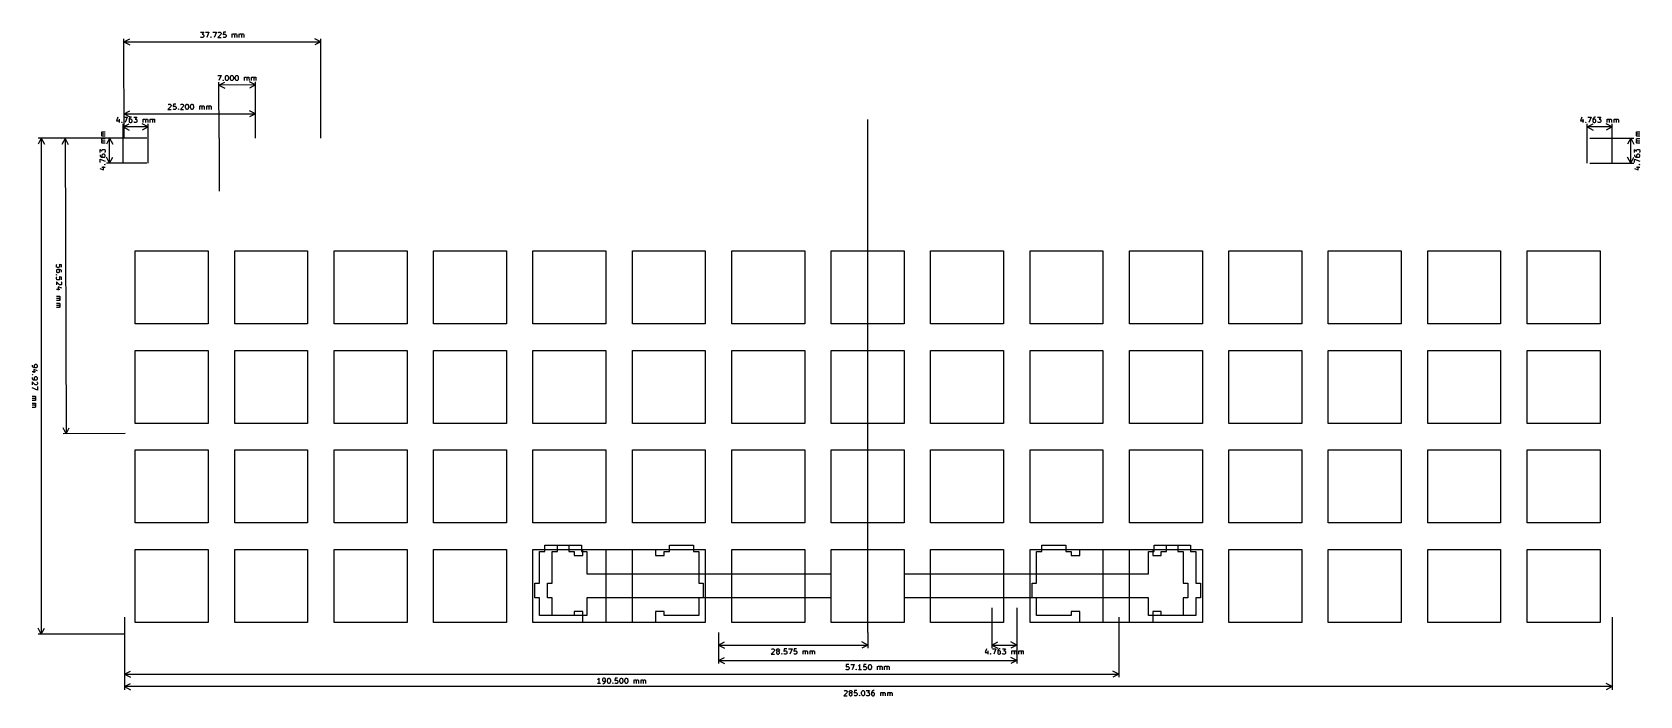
# Model space of a CAD drawing. Extents: x -8 to 300, y -162 to -34.
import ezdxf

# ---------------------------------------------------------------- set-up
doc = ezdxf.new("R2010")
doc.units = 0
doc.layers.add('BLACK', color=7, linetype='CONTINUOUS')

msp = doc.modelspace()

# ---------------------------------------------------------------- linework, layer by layer
at = {"layer": 'BLACK', "linetype": 'CONTINUOUS'}
for p, q in [((9.9, -54.8), (9.88425, -35.7579)), ((9.88473, -36.3443), (11.0108, -35.757)), ((9.88473, -36.3443), (47.6098, -36.3131)), ((9.88473, -36.3443), (11.0117, -36.9298)), ((24.5557, -34.4811), (25.1748, -34.4811)), ((24.6033, -35.4335), (24.5557, -35.3859)), ((24.6986, -35.4811), (24.6033, -35.4335)), ((24.9843, -35.4811), (24.6986, -35.4811)), ((25.1748, -34.4811), (24.8414, -34.8621)), ((24.8414, -34.8621), (24.9843, -34.8621)), ((24.9843, -34.8621), (25.0795, -34.9097)), ((25.0795, -35.4335), (24.9843, -35.4811)), ((25.0795, -34.9097), (25.1271, -34.9573)), ((25.1271, -35.3859), (25.0795, -35.4335)), ((25.1271, -34.9573), (25.1748, -35.0525)), ((25.1748, -35.2906), (25.1271, -35.3859)), ((25.1748, -35.0525), (25.1748, -35.2906)), ((25.5081, -34.4811), (26.1748, -34.4811)), ((26.1748, -34.4811), (25.7462, -35.4811)), ((26.5081, -35.4335), (26.5557, -35.3859)), ((26.5557, -35.4811), (26.5081, -35.4335)), ((26.5557, -35.3859), (26.6033, -35.4335)), ((26.5557, -35.3859), (26.5557, -35.4811)), ((26.6033, -35.4335), (26.5557, -35.4811)), ((26.9367, -34.4811), (27.6033, -34.4811)), ((27.6033, -34.4811), (27.1748, -35.4811)), ((28.4605, -34.9097), (27.889, -35.4811)), ((27.889, -35.4811), (28.5081, -35.4811)), ((27.9367, -34.5763), (27.9843, -34.5287)), ((27.9843, -34.5287), (28.0795, -34.4811)), ((28.0795, -34.4811), (28.3176, -34.4811)), ((28.3176, -34.4811), (28.4128, -34.5287)), ((28.4128, -34.5287), (28.4605, -34.5763)), ((28.4605, -34.5763), (28.5081, -34.6716)), ((28.5081, -34.7668), (28.4605, -34.9097)), ((28.5081, -34.6716), (28.5081, -34.7668)), ((28.9367, -34.4811), (28.889, -34.9573)), ((28.889, -34.9573), (28.9367, -34.9097)), ((28.9367, -35.4335), (28.889, -35.3859)), ((29.4128, -34.4811), (28.9367, -34.4811)), ((28.9367, -34.9097), (29.0319, -34.8621)), ((29.0319, -35.4811), (28.9367, -35.4335)), ((29.0319, -34.8621), (29.27, -34.8621)), ((29.27, -35.4811), (29.0319, -35.4811)), ((29.27, -34.8621), (29.3652, -34.9097)), ((29.3652, -35.4335), (29.27, -35.4811)), ((29.3652, -34.9097), (29.4128, -34.9573)), ((29.4128, -35.3859), (29.3652, -35.4335)), ((29.4128, -34.9573), (29.4605, -35.0525)), ((29.4605, -35.2906), (29.4128, -35.3859)), ((29.4605, -35.0525), (29.4605, -35.2906)), ((30.6509, -35.4811), (30.6509, -34.8144)), ((30.6509, -34.9097), (30.6986, -34.8621)), ((30.6986, -34.8621), (30.7938, -34.8144)), ((30.7938, -34.8144), (30.9367, -34.8144)), ((30.9367, -34.8144), (31.0319, -34.8621)), ((31.0319, -34.8621), (31.0795, -34.9573)), ((31.0795, -34.9573), (31.1271, -34.8621)), ((31.0795, -34.9573), (31.0795, -35.4811)), ((31.1271, -34.8621), (31.2224, -34.8144)), ((31.2224, -34.8144), (31.3652, -34.8144)), ((31.3652, -34.8144), (31.4605, -34.8621)), ((31.4605, -34.8621), (31.5081, -34.9573)), ((31.5081, -34.9573), (31.5081, -35.4811)), ((31.9843, -35.4811), (31.9843, -34.8144)), ((31.9843, -34.9097), (32.0319, -34.8621)), ((32.0319, -34.8621), (32.1271, -34.8144)), ((32.1271, -34.8144), (32.27, -34.8144)), ((32.27, -34.8144), (32.3652, -34.8621)), ((32.3652, -34.8621), (32.4128, -34.9573)), ((32.4128, -34.9573), (32.4605, -34.8621)), ((32.4128, -34.9573), (32.4128, -35.4811)), ((32.4605, -34.8621), (32.5557, -34.8144)), ((32.5557, -34.8144), (32.6986, -34.8144)), ((32.6986, -34.8144), (32.7938, -34.8621)), ((32.7938, -34.8621), (32.8414, -34.9573)), ((32.8414, -34.9573), (32.8414, -35.4811)), ((47.6098, -36.3131), (46.4828, -35.7276)), ((47.6098, -36.3131), (46.4838, -36.9005)), ((47.625, -54.7688), (47.6093, -35.7267)), ((27.8442, -42.7642), (28.5109, -42.7613)), ((28.5109, -42.7613), (28.0866, -43.7632)), ((29.3221, -43.1388), (29.3689, -42.9481)), ((29.3689, -42.9481), (29.4161, -42.8527)), ((29.4161, -42.8527), (29.4635, -42.8049)), ((29.4635, -42.8049), (29.5585, -42.7568)), ((29.5585, -42.7568), (29.6538, -42.7564)), ((29.6538, -42.7564), (29.7492, -42.8036)), ((29.7492, -42.8036), (29.797, -42.8511)), ((29.797, -42.8511), (29.845, -42.9461)), ((29.845, -42.9461), (29.8935, -43.1364)), ((30.2744, -43.1347), (30.3212, -42.9441)), ((30.3212, -42.9441), (30.3684, -42.8486)), ((30.3684, -42.8486), (30.4159, -42.8008)), ((30.4159, -42.8008), (30.5109, -42.7528)), ((30.5109, -42.7528), (30.6061, -42.7524)), ((30.6061, -42.7524), (30.7016, -42.7996)), ((30.7016, -42.7996), (30.7494, -42.847)), ((30.7494, -42.847), (30.7974, -42.942)), ((30.7974, -42.942), (30.8459, -43.1323)), ((31.2268, -43.1306), (31.2736, -42.94)), ((31.2736, -42.94), (31.3208, -42.8445)), ((31.3208, -42.8445), (31.3682, -42.7967)), ((31.3682, -42.7967), (31.4633, -42.7487)), ((31.4633, -42.7487), (31.5585, -42.7483)), ((31.5585, -42.7483), (31.6539, -42.7955)), ((31.6539, -42.7955), (31.7018, -42.8429)), ((31.7018, -42.8429), (31.7498, -42.9379)), ((31.7498, -42.9379), (31.7982, -43.1282)), ((31.7982, -43.1282), (31.7992, -43.3663)), ((32.9913, -43.7421), (32.9885, -43.0755)), ((32.9889, -43.1707), (33.0363, -43.1229)), ((33.0363, -43.1229), (33.1313, -43.0749)), ((33.1313, -43.0749), (33.2742, -43.0743)), ((33.2742, -43.0743), (33.3696, -43.1215)), ((33.3696, -43.1215), (33.4177, -43.2165)), ((33.4177, -43.2165), (33.4649, -43.1211)), ((33.4649, -43.1211), (33.5599, -43.073)), ((33.5599, -43.073), (33.7028, -43.0724)), ((33.7028, -43.0724), (33.7982, -43.1196)), ((33.7982, -43.1196), (33.8462, -43.2147)), ((34.3247, -43.7364), (34.3218, -43.0698)), ((34.3222, -43.165), (34.3696, -43.1172)), ((34.3696, -43.1172), (34.4647, -43.0692)), ((34.4647, -43.0692), (34.6075, -43.0685)), ((34.6075, -43.0685), (34.703, -43.1157)), ((34.703, -43.1157), (34.751, -43.2108)), ((34.751, -43.2108), (34.7982, -43.1153)), ((34.7982, -43.1153), (34.8932, -43.0673)), ((34.8932, -43.0673), (35.0361, -43.0667)), ((35.0361, -43.0667), (35.1315, -43.1139)), ((35.1315, -43.1139), (35.1796, -43.2089)), ((28.11, -54.78), (28.0639, -44.0245)), ((28.0664, -44.6109), (29.1904, -44.0196)), ((35.0664, -44.5809), (28.0664, -44.6109)), ((28.0664, -44.6109), (29.1954, -45.1925)), ((28.8483, -43.7123), (28.8957, -43.6645)), ((28.8961, -43.7597), (28.8483, -43.7123)), ((28.8957, -43.6645), (28.9436, -43.7119)), ((28.8957, -43.6645), (28.8961, -43.7597)), ((28.9436, -43.7119), (28.8961, -43.7597)), ((29.3231, -43.3769), (29.3221, -43.1388)), ((29.3715, -43.5672), (29.3231, -43.3769)), ((29.4195, -43.6622), (29.3715, -43.5672)), ((29.4674, -43.7096), (29.4195, -43.6622)), ((29.5628, -43.7568), (29.4674, -43.7096)), ((29.658, -43.7564), (29.5628, -43.7568)), ((29.7531, -43.7084), (29.658, -43.7564)), ((29.8005, -43.6606), (29.7531, -43.7084)), ((29.8477, -43.5651), (29.8005, -43.6606)), ((29.8945, -43.3745), (29.8477, -43.5651)), ((29.8935, -43.1364), (29.8945, -43.3745)), ((30.2754, -43.3728), (30.2744, -43.1347)), ((30.3239, -43.5631), (30.2754, -43.3728)), ((30.3719, -43.6581), (30.3239, -43.5631)), ((30.4197, -43.7055), (30.3719, -43.6581)), ((30.5152, -43.7528), (30.4197, -43.7055)), ((30.6104, -43.7523), (30.5152, -43.7528)), ((30.7054, -43.7043), (30.6104, -43.7523)), ((30.7529, -43.6565), (30.7054, -43.7043)), ((30.8001, -43.5611), (30.7529, -43.6565)), ((30.8469, -43.3704), (30.8001, -43.5611)), ((30.8459, -43.1323), (30.8469, -43.3704)), ((31.2278, -43.3687), (31.2268, -43.1306)), ((31.2763, -43.559), (31.2278, -43.3687)), ((31.3243, -43.654), (31.2763, -43.559)), ((31.3721, -43.7015), (31.3243, -43.654)), ((31.4675, -43.7487), (31.3721, -43.7015)), ((31.5628, -43.7483), (31.4675, -43.7487)), ((31.6578, -43.7002), (31.5628, -43.7483)), ((31.7052, -43.6524), (31.6578, -43.7002)), ((31.7524, -43.557), (31.7052, -43.6524)), ((31.7992, -43.3663), (31.7524, -43.557)), ((33.4177, -43.2165), (33.4199, -43.7403)), ((33.8462, -43.2147), (33.8485, -43.7385)), ((35.0664, -44.5809), (33.9374, -43.9993)), ((35.0664, -44.5809), (33.9424, -45.1721)), ((34.751, -43.2108), (34.7532, -43.7346)), ((35.11, -54.75), (35.0639, -43.9945)), ((35.1796, -43.2089), (35.1818, -43.7328)), ((18.881, -48.681), (18.3095, -49.2524)), ((18.3095, -49.2524), (18.9286, -49.2524)), ((18.3571, -48.3476), (18.4048, -48.3)), ((18.4048, -48.3), (18.5, -48.2524)), ((18.5, -48.2524), (18.7381, -48.2524)), ((18.7381, -48.2524), (18.8333, -48.3)), ((18.8333, -48.3), (18.881, -48.3476)), ((18.881, -48.3476), (18.9286, -48.4429)), ((18.9286, -48.5381), (18.881, -48.681)), ((18.9286, -48.4429), (18.9286, -48.5381)), ((19.3571, -48.2524), (19.3095, -48.7286)), ((19.3095, -48.7286), (19.3571, -48.681)), ((19.3571, -49.2048), (19.3095, -49.1571)), ((19.8333, -48.2524), (19.3571, -48.2524)), ((19.3571, -48.681), (19.4524, -48.6333)), ((19.4524, -49.2524), (19.3571, -49.2048)), ((19.4524, -48.6333), (19.6905, -48.6333)), ((19.6905, -49.2524), (19.4524, -49.2524)), ((19.6905, -48.6333), (19.7857, -48.681)), ((19.7857, -49.2048), (19.6905, -49.2524)), ((19.7857, -48.681), (19.8333, -48.7286)), ((19.8333, -49.1571), (19.7857, -49.2048)), ((19.8333, -48.7286), (19.881, -48.8238)), ((19.881, -49.0619), (19.8333, -49.1571)), ((19.881, -48.8238), (19.881, -49.0619)), ((20.2619, -49.2048), (20.3095, -49.1571)), ((20.3095, -49.2524), (20.2619, -49.2048)), ((20.3095, -49.1571), (20.3571, -49.2048)), ((20.3095, -49.1571), (20.3095, -49.2524)), ((20.3571, -49.2048), (20.3095, -49.2524)), ((21.2619, -48.681), (20.6905, -49.2524)), ((20.6905, -49.2524), (21.3095, -49.2524)), ((20.7381, -48.3476), (20.7857, -48.3)), ((20.7857, -48.3), (20.881, -48.2524)), ((20.881, -48.2524), (21.119, -48.2524)), ((21.119, -48.2524), (21.2143, -48.3)), ((21.2143, -48.3), (21.2619, -48.3476)), ((21.2619, -48.3476), (21.3095, -48.4429)), ((21.3095, -48.5381), (21.2619, -48.681)), ((21.3095, -48.4429), (21.3095, -48.5381)), ((21.6905, -48.6333), (21.7381, -48.4429)), ((21.6905, -48.8714), (21.6905, -48.6333)), ((21.7381, -49.0619), (21.6905, -48.8714)), ((21.7381, -48.4429), (21.7857, -48.3476)), ((21.7857, -49.1571), (21.7381, -49.0619)), ((21.7857, -48.3476), (21.8333, -48.3)), ((21.8333, -49.2048), (21.7857, -49.1571)), ((21.8333, -48.3), (21.9286, -48.2524)), ((21.9286, -49.2524), (21.8333, -49.2048)), ((21.9286, -48.2524), (22.0238, -48.2524)), ((22.0238, -49.2524), (21.9286, -49.2524)), ((22.0238, -48.2524), (22.119, -48.3)), ((22.119, -49.2048), (22.0238, -49.2524)), ((22.119, -48.3), (22.1667, -48.3476)), ((22.1667, -49.1571), (22.119, -49.2048)), ((22.1667, -48.3476), (22.2143, -48.4429)), ((22.2143, -49.0619), (22.1667, -49.1571)), ((22.2143, -48.4429), (22.2619, -48.6333)), ((22.2619, -48.8714), (22.2143, -49.0619)), ((22.2619, -48.6333), (22.2619, -48.8714)), ((22.6429, -48.6333), (22.6905, -48.4429)), ((22.6429, -48.8714), (22.6429, -48.6333)), ((22.6905, -49.0619), (22.6429, -48.8714)), ((22.6905, -48.4429), (22.7381, -48.3476)), ((22.7381, -49.1571), (22.6905, -49.0619)), ((22.7381, -48.3476), (22.7857, -48.3)), ((22.7857, -49.2048), (22.7381, -49.1571)), ((22.7857, -48.3), (22.881, -48.2524)), ((22.881, -49.2524), (22.7857, -49.2048)), ((22.881, -48.2524), (22.9762, -48.2524)), ((22.9762, -49.2524), (22.881, -49.2524)), ((22.9762, -48.2524), (23.0714, -48.3)), ((23.0714, -49.2048), (22.9762, -49.2524)), ((23.0714, -48.3), (23.119, -48.3476)), ((23.119, -49.1571), (23.0714, -49.2048)), ((23.119, -48.3476), (23.1667, -48.4429)), ((23.1667, -49.0619), (23.119, -49.1571)), ((23.1667, -48.4429), (23.2143, -48.6333)), ((23.2143, -48.8714), (23.1667, -49.0619)), ((23.2143, -48.6333), (23.2143, -48.8714)), ((24.4048, -49.2524), (24.4048, -48.5857)), ((24.4048, -48.681), (24.4524, -48.6333)), ((24.4524, -48.6333), (24.5476, -48.5857)), ((24.5476, -48.5857), (24.6905, -48.5857)), ((24.6905, -48.5857), (24.7857, -48.6333)), ((24.7857, -48.6333), (24.8333, -48.7286)), ((24.8333, -48.7286), (24.881, -48.6333)), ((24.8333, -48.7286), (24.8333, -49.2524)), ((24.881, -48.6333), (24.9762, -48.5857)), ((24.9762, -48.5857), (25.119, -48.5857)), ((25.119, -48.5857), (25.2143, -48.6333)), ((25.2143, -48.6333), (25.2619, -48.7286)), ((25.2619, -48.7286), (25.2619, -49.2524)), ((25.7381, -49.2524), (25.7381, -48.5857)), ((25.7381, -48.681), (25.7857, -48.6333)), ((25.7857, -48.6333), (25.881, -48.5857)), ((25.881, -48.5857), (26.0238, -48.5857)), ((26.0238, -48.5857), (26.119, -48.6333)), ((26.119, -48.6333), (26.1667, -48.7286)), ((26.1667, -48.7286), (26.2143, -48.6333)), ((26.1667, -48.7286), (26.1667, -49.2524)), ((26.2143, -48.6333), (26.3095, -48.5857)), ((26.3095, -48.5857), (26.4524, -48.5857)), ((26.4524, -48.5857), (26.5476, -48.6333)), ((26.5476, -48.6333), (26.5952, -48.7286)), ((26.5952, -48.7286), (26.5952, -49.2524)), ((8.7158, -50.7304), (8.47771, -51.4447)), ((8.47771, -51.4447), (9.09675, -51.4447)), ((8.9539, -51.1113), (8.9539, -51.778)), ((9.43009, -51.7304), (9.47771, -51.6828)), ((9.47771, -51.778), (9.43009, -51.7304)), ((9.47771, -51.6828), (9.52533, -51.7304)), ((9.47771, -51.6828), (9.47771, -51.778)), ((9.52533, -51.7304), (9.47771, -51.778)), ((9.76312, -59.5312), (9.76312, -52.0392)), ((9.76312, -52.6256), (10.8896, -52.0392)), ((9.85866, -50.778), (10.5253, -50.778)), ((9.9, -54.8), (9.9, -49.5136)), ((9.9, -50.1), (11.0265, -49.5136)), ((9.9, -50.1), (35.1, -50.1)), ((9.9, -50.1), (11.0265, -50.6864)), ((10.5253, -50.778), (10.0968, -51.778)), ((10.9063, -51.0161), (10.8587, -51.2066)), ((10.8587, -51.2066), (10.8587, -51.5875)), ((10.9063, -51.2542), (10.8587, -51.3494)), ((10.8587, -51.5875), (10.9063, -51.6828)), ((11.0015, -50.8732), (10.9063, -51.0161)), ((10.9539, -51.2066), (10.9063, -51.2542)), ((10.9063, -51.6828), (10.9539, -51.7304)), ((11.0491, -51.159), (10.9539, -51.2066)), ((10.9539, -51.7304), (11.0491, -51.778)), ((11.0491, -50.8256), (11.0015, -50.8732)), ((11.1444, -50.778), (11.0491, -50.8256)), ((11.2396, -51.159), (11.0491, -51.159)), ((11.0491, -51.778), (11.2396, -51.778)), ((11.3349, -50.778), (11.1444, -50.778)), ((11.3349, -51.2066), (11.2396, -51.159)), ((11.2396, -51.778), (11.3349, -51.7304)), ((11.3825, -51.2542), (11.3349, -51.2066)), ((11.3349, -51.7304), (11.3825, -51.6828)), ((11.4301, -51.3494), (11.3825, -51.2542)), ((11.3825, -51.6828), (11.4301, -51.5875)), ((11.4301, -51.5875), (11.4301, -51.3494)), ((11.7634, -50.778), (12.3825, -50.778)), ((11.811, -51.7304), (11.7634, -51.6828)), ((11.9063, -51.778), (11.811, -51.7304)), ((12.192, -51.778), (11.9063, -51.778)), ((12.3825, -50.778), (12.0491, -51.159)), ((12.0491, -51.159), (12.192, -51.159)), ((12.192, -51.159), (12.2872, -51.2066)), ((12.2872, -51.7304), (12.192, -51.778)), ((12.2872, -51.2066), (12.3349, -51.2542)), ((12.3349, -51.6828), (12.2872, -51.7304)), ((12.3349, -51.2542), (12.3825, -51.3494)), ((12.3825, -51.5875), (12.3349, -51.6828)), ((12.3825, -51.3494), (12.3825, -51.5875)), ((14.5256, -52.6256), (13.3991, -52.0392)), ((13.5729, -51.778), (13.5729, -51.1113)), ((13.5729, -51.2066), (13.6206, -51.159)), ((13.6206, -51.159), (13.7158, -51.1113)), ((13.7158, -51.1113), (13.8587, -51.1113)), ((13.8587, -51.1113), (13.9539, -51.159)), ((13.9539, -51.159), (14.0015, -51.2542)), ((14.0015, -51.2542), (14.0491, -51.159)), ((14.0015, -51.2542), (14.0015, -51.778)), ((14.0491, -51.159), (14.1444, -51.1113)), ((14.1444, -51.1113), (14.2872, -51.1113)), ((14.2872, -51.1113), (14.3825, -51.159)), ((14.3825, -51.159), (14.4301, -51.2542)), ((14.4301, -51.2542), (14.4301, -51.778)), ((14.5256, -59.5312), (14.5256, -52.0392)), ((14.9063, -51.778), (14.9063, -51.1113)), ((14.9063, -51.2066), (14.9539, -51.159)), ((14.9539, -51.159), (15.0491, -51.1113)), ((15.0491, -51.1113), (15.192, -51.1113)), ((15.192, -51.1113), (15.2872, -51.159)), ((15.2872, -51.159), (15.3349, -51.2542)), ((15.3349, -51.2542), (15.3825, -51.159)), ((15.3349, -51.2542), (15.3349, -51.778)), ((15.3825, -51.159), (15.4777, -51.1113)), ((15.4777, -51.1113), (15.6206, -51.1113)), ((15.6206, -51.1113), (15.7158, -51.159)), ((15.7158, -51.159), (15.7634, -51.2542)), ((15.7634, -51.2542), (15.7634, -51.778)), ((35.1, -50.1), (33.9735, -49.5136)), ((35.1, -50.1), (33.9735, -50.6864)), ((35.1, -54.8), (35.1, -49.5136)), ((152.4, -149.424), (152.4, -51.1969)), ((289.227, -50.7304), (288.989, -51.4447)), ((288.989, -51.4447), (289.608, -51.4447)), ((289.465, -51.1113), (289.465, -51.778)), ((289.941, -51.7304), (289.989, -51.6828)), ((289.989, -51.778), (289.941, -51.7304)), ((289.989, -51.6828), (290.037, -51.7304)), ((289.989, -51.6828), (289.989, -51.778)), ((290.037, -51.7304), (289.989, -51.778)), ((290.274, -59.5312), (290.274, -52.0392)), ((290.274, -52.6256), (291.401, -52.0392)), ((290.37, -50.778), (291.037, -50.778)), ((291.037, -50.778), (290.608, -51.778)), ((291.418, -51.0161), (291.37, -51.2066)), ((291.37, -51.2066), (291.37, -51.5875)), ((291.418, -51.2542), (291.37, -51.3494)), ((291.37, -51.5875), (291.418, -51.6828)), ((291.513, -50.8732), (291.418, -51.0161)), ((291.465, -51.2066), (291.418, -51.2542)), ((291.418, -51.6828), (291.465, -51.7304)), ((291.56, -51.159), (291.465, -51.2066)), ((291.465, -51.7304), (291.56, -51.778)), ((291.56, -50.8256), (291.513, -50.8732)), ((291.656, -50.778), (291.56, -50.8256)), ((291.751, -51.159), (291.56, -51.159)), ((291.56, -51.778), (291.751, -51.778)), ((291.846, -50.778), (291.656, -50.778)), ((291.846, -51.2066), (291.751, -51.159)), ((291.751, -51.778), (291.846, -51.7304)), ((291.894, -51.2542), (291.846, -51.2066)), ((291.846, -51.7304), (291.894, -51.6828)), ((291.941, -51.3494), (291.894, -51.2542)), ((291.894, -51.6828), (291.941, -51.5875)), ((291.941, -51.5875), (291.941, -51.3494)), ((292.275, -50.778), (292.894, -50.778)), ((292.322, -51.7304), (292.275, -51.6828)), ((292.418, -51.778), (292.322, -51.7304)), ((292.703, -51.778), (292.418, -51.778)), ((292.894, -50.778), (292.56, -51.159)), ((292.56, -51.159), (292.703, -51.159)), ((292.703, -51.159), (292.798, -51.2066)), ((292.798, -51.7304), (292.703, -51.778)), ((292.798, -51.2066), (292.846, -51.2542)), ((292.846, -51.6828), (292.798, -51.7304)), ((292.846, -51.2542), (292.894, -51.3494)), ((292.894, -51.5875), (292.846, -51.6828)), ((292.894, -51.3494), (292.894, -51.5875)), ((295.037, -52.6256), (293.91, -52.0392)), ((294.084, -51.778), (294.084, -51.1113)), ((294.084, -51.2066), (294.132, -51.159)), ((294.132, -51.159), (294.227, -51.1113)), ((294.227, -51.1113), (294.37, -51.1113)), ((294.37, -51.1113), (294.465, -51.159)), ((294.465, -51.159), (294.513, -51.2542)), ((294.513, -51.2542), (294.56, -51.159)), ((294.513, -51.2542), (294.513, -51.778)), ((294.56, -51.159), (294.656, -51.1113)), ((294.656, -51.1113), (294.798, -51.1113)), ((294.798, -51.1113), (294.894, -51.159)), ((294.894, -51.159), (294.941, -51.2542)), ((294.941, -51.2542), (294.941, -51.778)), ((295.037, -59.5312), (295.037, -52.0392)), ((295.418, -51.778), (295.418, -51.1113)), ((295.418, -51.2066), (295.465, -51.159)), ((295.465, -51.159), (295.56, -51.1113)), ((295.56, -51.1113), (295.703, -51.1113)), ((295.703, -51.1113), (295.798, -51.159)), ((295.798, -51.159), (295.846, -51.2542)), ((295.846, -51.2542), (295.894, -51.159)), ((295.846, -51.2542), (295.846, -51.778)), ((295.894, -51.159), (295.989, -51.1113)), ((295.989, -51.1113), (296.132, -51.1113)), ((296.132, -51.1113), (296.227, -51.159)), ((296.227, -51.159), (296.275, -51.2542)), ((296.275, -51.2542), (296.275, -51.778)), ((9.85546, -54.7867), (-6.53955, -54.7867)), ((-5.95313, -54.7867), (-6.53955, -55.9132)), ((-5.95313, -54.7867), (-5.95313, -149.714)), ((-5.95313, -54.7867), (-5.36671, -55.9132)), ((9.9, -54.8), (-1.99487, -54.8464)), ((-1.40845, -54.8441), (-1.99048, -55.9729)), ((-1.40845, -54.8441), (-1.18813, -111.368)), ((-1.40845, -54.8441), (-0.81765, -55.9683)), ((5.62946, -53.6738), (5.67708, -53.5786)), ((5.62946, -53.8167), (5.62946, -53.6738)), ((5.67708, -53.9119), (5.62946, -53.8167)), ((5.62946, -54.1024), (5.67708, -54.0071)), ((5.62946, -54.2452), (5.62946, -54.1024)), ((5.67708, -54.3405), (5.62946, -54.2452)), ((6.29613, -54.3881), (5.62946, -54.3881)), ((5.62946, -55.0071), (5.67708, -54.9119)), ((5.62946, -55.15), (5.62946, -55.0071)), ((5.67708, -55.2452), (5.62946, -55.15)), ((5.62946, -55.4357), (5.67708, -55.3405)), ((5.62946, -55.5786), (5.62946, -55.4357)), ((5.67708, -53.5786), (5.77232, -53.531)), ((5.77232, -53.9595), (5.67708, -53.9119)), ((5.67708, -54.0071), (5.77232, -53.9595)), ((5.7247, -54.3881), (5.67708, -54.3405)), ((5.67708, -54.9119), (5.77232, -54.8643)), ((5.77232, -55.2929), (5.67708, -55.2452)), ((5.67708, -55.3405), (5.77232, -55.2929)), ((5.77232, -53.531), (6.29613, -53.531)), ((5.77232, -53.9595), (6.29613, -53.9595)), ((5.77232, -54.8643), (6.29613, -54.8643)), ((5.77232, -55.2929), (6.29613, -55.2929)), ((14.2875, -54.7687), (6.55733, -54.7687)), ((7.14375, -54.7687), (6.55733, -55.8953)), ((7.14375, -59.5312), (7.14375, -54.7687)), ((7.14375, -54.7687), (7.73017, -55.8953)), ((14.5256, -52.6256), (9.76312, -52.6256)), ((9.76312, -52.6256), (10.8896, -53.212)), ((14.5256, -52.6256), (13.3991, -53.212)), ((28.11, -54.78), (28.11, -64.8891)), ((295.037, -52.6256), (290.274, -52.6256)), ((290.274, -52.6256), (291.401, -53.212)), ((290.751, -54.7687), (299.195, -54.7687)), ((295.037, -52.6256), (293.91, -53.212)), ((298.609, -54.7687), (298.022, -55.8953)), ((298.609, -59.5312), (298.609, -54.7687)), ((298.609, -54.7687), (299.195, -55.8953)), ((299.694, -53.6738), (299.742, -53.5786)), ((299.694, -53.8167), (299.694, -53.6738)), ((299.742, -53.9119), (299.694, -53.8167)), ((299.694, -54.1024), (299.742, -54.0071)), ((299.694, -54.2452), (299.694, -54.1024)), ((299.742, -54.3405), (299.694, -54.2452)), ((300.361, -54.3881), (299.694, -54.3881)), ((299.694, -55.0071), (299.742, -54.9119)), ((299.694, -55.15), (299.694, -55.0071)), ((299.742, -55.2452), (299.694, -55.15)), ((299.694, -55.4357), (299.742, -55.3405)), ((299.694, -55.5786), (299.694, -55.4357)), ((299.742, -53.5786), (299.837, -53.531)), ((299.837, -53.9595), (299.742, -53.9119)), ((299.742, -54.0071), (299.837, -53.9595)), ((299.79, -54.3881), (299.742, -54.3405)), ((299.742, -54.9119), (299.837, -54.8643)), ((299.837, -55.2929), (299.742, -55.2452)), ((299.742, -55.3405), (299.837, -55.2929)), ((299.837, -53.531), (300.361, -53.531)), ((299.837, -53.9595), (300.361, -53.9595)), ((299.837, -54.8643), (300.361, -54.8643)), ((299.837, -55.2929), (300.361, -55.2929)), ((5.29613, -57.531), (5.29613, -56.9119)), ((5.29613, -56.9119), (5.67708, -57.2452)), ((5.29613, -57.9595), (5.29613, -58.15)), ((5.29613, -58.15), (5.34375, -58.2452)), ((5.34375, -58.2452), (5.39137, -58.2929)), ((5.39137, -58.2929), (5.53423, -58.3881)), ((5.53423, -58.3881), (5.7247, -58.4357)), ((5.67708, -55.6738), (5.62946, -55.5786)), ((6.29613, -55.7214), (5.62946, -55.7214)), ((5.7247, -55.7214), (5.67708, -55.6738)), ((5.67708, -57.1024), (5.7247, -57.0071)), ((5.67708, -57.2452), (5.67708, -57.1024)), ((5.7247, -57.9595), (5.67708, -58.0548)), ((5.67708, -58.0548), (5.67708, -58.2452)), ((5.67708, -58.2452), (5.7247, -58.3405)), ((5.7247, -57.0071), (5.77232, -56.9595)), ((5.77232, -57.9119), (5.7247, -57.9595)), ((5.7247, -58.3405), (5.77232, -58.3881)), ((5.7247, -58.4357), (6.10565, -58.4357)), ((5.77232, -56.9595), (5.86756, -56.9119)), ((5.86756, -57.8643), (5.77232, -57.9119)), ((5.77232, -58.3881), (5.86756, -58.4357)), ((5.86756, -56.9119), (6.10565, -56.9119)), ((6.10565, -57.8643), (5.86756, -57.8643)), ((6.10565, -56.9119), (6.20089, -56.9595)), ((6.20089, -57.9119), (6.10565, -57.8643)), ((6.10565, -58.4357), (6.20089, -58.3881)), ((6.20089, -56.9595), (6.24851, -57.0071)), ((6.24851, -57.4833), (6.20089, -57.531)), ((6.24851, -57.9595), (6.20089, -57.9119)), ((6.20089, -58.3881), (6.24851, -58.3405)), ((6.24851, -57.0071), (6.29613, -57.1024)), ((6.29613, -57.3881), (6.24851, -57.4833)), ((6.29613, -58.0548), (6.24851, -57.9595)), ((6.24851, -58.3405), (6.29613, -58.2452)), ((6.29613, -57.1024), (6.29613, -57.3881)), ((6.29613, -58.2452), (6.29613, -58.0548)), ((7.14375, -59.5312), (6.55733, -58.4047)), ((7.14375, -59.5312), (7.73017, -58.4047)), ((298.609, -59.5312), (298.022, -58.4047)), ((298.609, -59.5312), (299.195, -58.4047)), ((299.361, -57.531), (299.361, -56.9119)), ((299.361, -56.9119), (299.742, -57.2452)), ((299.361, -57.9595), (299.361, -58.15)), ((299.361, -58.15), (299.409, -58.2452)), ((299.409, -58.2452), (299.456, -58.2929)), ((299.456, -58.2929), (299.599, -58.3881)), ((299.599, -58.3881), (299.79, -58.4357)), ((299.742, -55.6738), (299.694, -55.5786)), ((300.361, -55.7214), (299.694, -55.7214)), ((299.79, -55.7214), (299.742, -55.6738)), ((299.742, -57.1024), (299.79, -57.0071)), ((299.742, -57.2452), (299.742, -57.1024)), ((299.79, -57.9595), (299.742, -58.0548)), ((299.742, -58.0548), (299.742, -58.2452)), ((299.742, -58.2452), (299.79, -58.3405)), ((299.79, -57.0071), (299.837, -56.9595)), ((299.837, -57.9119), (299.79, -57.9595)), ((299.79, -58.3405), (299.837, -58.3881)), ((299.79, -58.4357), (300.171, -58.4357)), ((299.837, -56.9595), (299.933, -56.9119)), ((299.933, -57.8643), (299.837, -57.9119)), ((299.837, -58.3881), (299.933, -58.4357)), ((299.933, -56.9119), (300.171, -56.9119)), ((300.171, -57.8643), (299.933, -57.8643)), ((300.171, -56.9119), (300.266, -56.9595)), ((300.266, -57.9119), (300.171, -57.8643)), ((300.171, -58.4357), (300.266, -58.3881)), ((300.266, -56.9595), (300.314, -57.0071)), ((300.314, -57.4833), (300.266, -57.531)), ((300.314, -57.9595), (300.266, -57.9119)), ((300.266, -58.3881), (300.314, -58.3405)), ((300.314, -57.0071), (300.361, -57.1024)), ((300.361, -57.3881), (300.314, -57.4833)), ((300.361, -58.0548), (300.314, -57.9595)), ((300.314, -58.3405), (300.361, -58.2452)), ((300.361, -57.1024), (300.361, -57.3881)), ((300.361, -58.2452), (300.361, -58.0548)), ((5.24851, -60.5786), (5.9628, -60.8167)), ((5.29613, -59.4357), (5.29613, -58.769)), ((5.29613, -58.769), (6.29613, -59.1976)), ((5.62946, -60.3405), (6.29613, -60.3405)), ((5.9628, -60.8167), (5.9628, -60.1976)), ((6.20089, -59.8167), (6.24851, -59.769)), ((6.24851, -59.8643), (6.20089, -59.8167)), ((6.20089, -59.8167), (6.29613, -59.8167)), ((6.24851, -59.769), (6.29613, -59.8167)), ((6.29613, -59.8167), (6.24851, -59.8643)), ((14.2875, -59.5312), (6.55733, -59.5312)), ((290.751, -59.5312), (299.195, -59.5312)), ((299.314, -60.5786), (300.028, -60.8167)), ((299.361, -59.4357), (299.361, -58.769)), ((299.361, -58.769), (300.361, -59.1976)), ((299.694, -60.3405), (300.361, -60.3405)), ((300.028, -60.8167), (300.028, -60.1976)), ((300.266, -59.8167), (300.314, -59.769)), ((300.314, -59.8643), (300.266, -59.8167)), ((300.266, -59.8167), (300.361, -59.8167)), ((300.314, -59.769), (300.361, -59.8167)), ((300.361, -59.8167), (300.314, -59.8643)), ((12.065, -76.3588), (26.035, -76.3588)), ((12.065, -90.3287), (12.065, -76.3588)), ((26.035, -76.3588), (26.035, -90.3287)), ((31.115, -76.3588), (45.085, -76.3588)), ((31.115, -90.3287), (31.115, -76.3588)), ((45.085, -76.3588), (45.085, -90.3287)), ((50.165, -90.3287), (50.165, -76.3588)), ((50.165, -76.3588), (64.135, -76.3588)), ((64.135, -76.3588), (64.135, -90.3287)), ((69.215, -90.3287), (69.215, -76.3588)), ((69.215, -76.3588), (83.185, -76.3588)), ((83.185, -76.3588), (83.185, -90.3287)), ((88.265, -90.3287), (88.265, -76.3588)), ((88.265, -76.3588), (102.235, -76.3588)), ((102.235, -76.3588), (102.235, -90.3287)), ((107.315, -90.3287), (107.315, -76.3588)), ((107.315, -76.3588), (121.285, -76.3588)), ((121.285, -76.3588), (121.285, -90.3287)), ((126.365, -90.3287), (126.365, -76.3588)), ((126.365, -76.3588), (140.335, -76.3588)), ((140.335, -76.3588), (140.335, -90.3287)), ((145.415, -90.3287), (145.415, -76.3588)), ((145.415, -76.3588), (159.385, -76.3588)), ((159.385, -76.3588), (159.385, -90.3287)), ((164.465, -90.3287), (164.465, -76.3588)), ((164.465, -76.3588), (178.435, -76.3588)), ((178.435, -76.3588), (178.435, -90.3287)), ((183.515, -90.3287), (183.515, -76.3588)), ((183.515, -76.3588), (197.485, -76.3588)), ((197.485, -76.3588), (197.485, -90.3287)), ((202.565, -90.3287), (202.565, -76.3588)), ((202.565, -76.3588), (216.535, -76.3588)), ((216.535, -76.3588), (216.535, -90.3287)), ((221.615, -90.3287), (221.615, -76.3588)), ((221.615, -76.3588), (235.585, -76.3588)), ((235.585, -76.3588), (235.585, -90.3287)), ((240.665, -90.3287), (240.665, -76.3588)), ((240.665, -76.3588), (254.635, -76.3588)), ((254.635, -76.3588), (254.635, -90.3287)), ((259.715, -90.3287), (259.715, -76.3588)), ((259.715, -76.3588), (273.685, -76.3588)), ((273.685, -76.3588), (273.685, -90.3287)), ((278.765, -90.3287), (278.765, -76.3588)), ((278.765, -76.3588), (292.735, -76.3588)), ((292.735, -76.3588), (292.735, -90.3287)), ((-3.06462, -79.1125), (-3.01734, -79.0171)), ((-3.06379, -79.3506), (-3.06462, -79.1125)), ((-3.01584, -79.4457), (-3.06379, -79.3506)), ((-3.01385, -80.0171), (-3.06113, -80.1125)), ((-3.01734, -79.0171), (-2.96988, -78.9693)), ((-2.96806, -79.4931), (-3.01584, -79.4457)), ((-2.96639, -79.9693), (-3.01385, -80.0171)), ((-2.87265, -79.5404), (-2.96806, -79.4931)), ((-2.87132, -79.9214), (-2.96639, -79.9693)), ((-2.63456, -79.5396), (-2.87265, -79.5404)), ((-2.49037, -79.92), (-2.87132, -79.9214)), ((-2.53949, -79.4916), (-2.63456, -79.5396)), ((-2.53782, -79.9678), (-2.63323, -79.9205)), ((-2.06496, -79.0138), (-2.54132, -78.9678)), ((-2.54132, -78.9678), (-2.49353, -79.0153)), ((-2.49204, -79.4439), (-2.53949, -79.4916)), ((-2.49004, -80.0153), (-2.53782, -79.9678)), ((-2.49353, -79.0153), (-2.44558, -79.1104)), ((-2.44475, -79.3484), (-2.49204, -79.4439)), ((-2.29973, -79.967), (-2.49037, -79.92)), ((-2.44209, -80.1103), (-2.49004, -80.0153)), ((-2.44558, -79.1104), (-2.44475, -79.3484)), ((-2.15654, -80.0617), (-2.29973, -79.967)), ((-2.10876, -80.1092), (-2.15654, -80.0617)), ((-2.0633, -79.49), (-2.06496, -79.0138)), ((-3.06113, -80.1125), (-3.06047, -80.303)), ((-3.06047, -80.303), (-3.01252, -80.3981)), ((-3.05831, -80.922), (-3.01085, -80.8742)), ((-2.96307, -80.9217), (-3.05831, -80.922)), ((-3.01052, -80.9695), (-3.05831, -80.922)), ((-3.05631, -81.4935), (-3.00903, -81.398)), ((-3.05548, -81.7315), (-3.05631, -81.4935)), ((-3.00753, -81.8266), (-3.05548, -81.7315)), ((-2.48023, -82.8248), (-3.05365, -82.2554)), ((-3.05365, -82.2554), (-3.05149, -82.8744)), ((-3.01252, -80.3981), (-2.96473, -80.4455)), ((-3.01085, -80.8742), (-2.96307, -80.9217)), ((-2.96307, -80.9217), (-3.01052, -80.9695)), ((-3.00903, -81.398), (-2.96157, -81.3503)), ((-2.95974, -81.8741), (-3.00753, -81.8266)), ((-2.96473, -80.4455), (-2.86933, -80.4928)), ((-2.86434, -81.9214), (-2.95974, -81.8741)), ((-2.86933, -80.4928), (-2.63123, -80.492)), ((-2.62625, -81.9205), (-2.86434, -81.9214)), ((-2.63123, -80.492), (-2.53616, -80.444)), ((-2.53118, -81.8726), (-2.62625, -81.9205)), ((-2.53616, -80.444), (-2.48871, -80.3962)), ((-2.05665, -81.3947), (-2.533, -81.3488)), ((-2.533, -81.3488), (-2.48522, -81.3962)), ((-2.48372, -81.8248), (-2.53118, -81.8726)), ((-2.48871, -80.3962), (-2.44142, -80.3008)), ((-2.48522, -81.3962), (-2.43727, -81.4913)), ((-2.43644, -81.7294), (-2.48372, -81.8248)), ((-2.33721, -82.8719), (-2.48023, -82.8248)), ((-2.44142, -80.3008), (-2.44209, -80.1103)), ((-2.43727, -81.4913), (-2.43644, -81.7294)), ((-2.24197, -82.8716), (-2.33721, -82.8719)), ((-2.1469, -82.8236), (-2.24197, -82.8716)), ((-2.14873, -82.2998), (-2.10094, -82.3473)), ((-2.09945, -82.7758), (-2.1469, -82.8236)), ((-2.06081, -80.2043), (-2.10876, -80.1092)), ((-2.10094, -82.3473), (-2.05299, -82.4423)), ((-2.05216, -82.6804), (-2.09945, -82.7758)), ((-2.06014, -80.3947), (-2.06081, -80.2043)), ((-2.05499, -81.8709), (-2.05665, -81.3947)), ((-2.05299, -82.4423), (-2.05216, -82.6804)), ((-2.38184, -83.7292), (-3.0485, -83.7315)), ((-3.04401, -85.0172), (-2.37735, -85.0149)), ((-2.51871, -85.444), (-3.04252, -85.4458)), ((-2.51721, -85.8725), (-3.04102, -85.8744)), ((-2.00172, -83.4898), (-2.71683, -83.2542)), ((-2.71683, -83.2542), (-2.71467, -83.8732)), ((-2.42364, -85.396), (-2.51871, -85.444)), ((-2.51871, -85.444), (-2.42331, -85.4913)), ((-2.42214, -85.8246), (-2.51721, -85.8725)), ((-2.47259, -85.0152), (-2.4248, -85.0627)), ((-2.4248, -85.0627), (-2.37685, -85.1578)), ((-2.37635, -85.3006), (-2.42364, -85.396)), ((-2.42331, -85.4913), (-2.37535, -85.5863)), ((-2.37486, -85.7292), (-2.42214, -85.8246)), ((-2.37685, -85.1578), (-2.37635, -85.3006)), ((-2.37535, -85.5863), (-2.37486, -85.7292)), ((-3.03936, -86.3506), (-2.37269, -86.3482)), ((-2.51405, -86.7773), (-3.03786, -86.7791)), ((-2.51256, -87.2059), (-3.03637, -87.2077)), ((-2.41898, -86.7294), (-2.51405, -86.7773)), ((-2.51405, -86.7773), (-2.41865, -86.8246)), ((-2.41749, -87.1579), (-2.51256, -87.2059)), ((-2.46793, -86.3486), (-2.42015, -86.396)), ((-2.42015, -86.396), (-2.3722, -86.4911)), ((-2.3717, -86.634), (-2.41898, -86.7294)), ((-2.41865, -86.8246), (-2.3707, -86.9197)), ((-2.3702, -87.0625), (-2.41749, -87.1579)), ((-2.3722, -86.4911), (-2.3717, -86.634)), ((-2.3707, -86.9197), (-2.3702, -87.0625)), ((26.035, -90.3287), (12.065, -90.3287)), ((45.085, -90.3287), (31.115, -90.3287)), ((64.135, -90.3287), (50.165, -90.3287)), ((83.185, -90.3287), (69.215, -90.3287)), ((102.235, -90.3287), (88.265, -90.3287)), ((121.285, -90.3287), (107.315, -90.3287)), ((140.335, -90.3287), (126.365, -90.3287)), ((159.385, -90.3287), (145.415, -90.3287)), ((178.435, -90.3287), (164.465, -90.3287)), ((197.485, -90.3287), (183.515, -90.3287)), ((216.535, -90.3287), (202.565, -90.3287)), ((235.585, -90.3287), (221.615, -90.3287)), ((254.635, -90.3287), (240.665, -90.3287)), ((273.685, -90.3287), (259.715, -90.3287)), ((292.735, -90.3287), (278.765, -90.3287)), ((12.065, -109.379), (12.065, -95.4087)), ((12.065, -95.4087), (26.035, -95.4087)), ((26.035, -95.4087), (26.035, -109.379)), ((31.115, -109.379), (31.115, -95.4087)), ((31.115, -95.4087), (45.085, -95.4087)), ((45.085, -95.4087), (45.085, -109.379)), ((50.165, -109.379), (50.165, -95.4087)), ((50.165, -95.4087), (64.135, -95.4087)), ((64.135, -95.4087), (64.135, -109.379)), ((69.215, -95.4087), (83.185, -95.4087)), ((69.215, -109.379), (69.215, -95.4087)), ((83.185, -95.4087), (83.185, -109.379)), ((88.265, -109.379), (88.265, -95.4087)), ((88.265, -95.4087), (102.235, -95.4087)), ((102.235, -95.4087), (102.235, -109.379)), ((107.315, -109.379), (107.315, -95.4087)), ((107.315, -95.4087), (121.285, -95.4087)), ((121.285, -95.4087), (121.285, -109.379)), ((126.365, -109.379), (126.365, -95.4087)), ((126.365, -95.4087), (140.335, -95.4087)), ((140.335, -95.4087), (140.335, -109.379)), ((145.415, -109.379), (145.415, -95.4087)), ((145.415, -95.4087), (159.385, -95.4087)), ((159.385, -95.4087), (159.385, -109.379)), ((164.465, -109.379), (164.465, -95.4087)), ((164.465, -95.4087), (178.435, -95.4087)), ((178.435, -95.4087), (178.435, -109.379)), ((183.515, -109.379), (183.515, -95.4087)), ((183.515, -95.4087), (197.485, -95.4087)), ((197.485, -95.4087), (197.485, -109.379)), ((202.565, -109.379), (202.565, -95.4087)), ((202.565, -95.4087), (216.535, -95.4087)), ((216.535, -95.4087), (216.535, -109.379)), ((221.615, -95.4087), (235.585, -95.4087)), ((221.615, -109.379), (221.615, -95.4087)), ((235.585, -95.4087), (235.585, -109.379)), ((240.665, -109.379), (240.665, -95.4087)), ((240.665, -95.4087), (254.635, -95.4087)), ((254.635, -95.4087), (254.635, -109.379)), ((259.715, -109.379), (259.715, -95.4087)), ((259.715, -95.4087), (273.685, -95.4087)), ((273.685, -95.4087), (273.685, -109.379)), ((278.765, -95.4087), (292.735, -95.4087)), ((278.765, -109.379), (278.765, -95.4087)), ((292.735, -95.4087), (292.735, -109.379)), ((-7.70551, -98.2028), (-7.70551, -98.3933)), ((-7.70551, -98.3933), (-7.65789, -98.4885)), ((-7.65789, -98.4885), (-7.61027, -98.5361)), ((-7.61027, -98.5361), (-7.46741, -98.6314)), ((-7.27694, -98.2028), (-7.32456, -98.298)), ((-7.32456, -98.298), (-7.32456, -98.4885)), ((-7.32456, -98.4885), (-7.27694, -98.5838)), ((-7.22932, -98.1552), (-7.27694, -98.2028)), ((-7.13408, -98.1076), (-7.22932, -98.1552)), ((-6.89599, -98.1076), (-7.13408, -98.1076)), ((-6.80075, -98.1552), (-6.89599, -98.1076)), ((-6.75313, -98.2028), (-6.80075, -98.1552)), ((-6.70551, -98.298), (-6.75313, -98.2028)), ((-6.75313, -98.5838), (-6.70551, -98.4885)), ((-6.70551, -98.4885), (-6.70551, -98.298)), ((-7.03884, -99.5361), (-7.70551, -99.5361)), ((-7.70551, -100.06), (-7.65789, -100.012)), ((-7.65789, -100.108), (-7.70551, -100.06)), ((-7.61027, -100.06), (-7.70551, -100.06)), ((-7.70551, -100.584), (-7.70551, -100.774)), ((-7.70551, -100.774), (-7.65789, -100.869)), ((-7.13408, -101.965), (-7.70551, -101.393)), ((-7.70551, -101.393), (-7.70551, -102.012)), ((-7.65789, -100.012), (-7.61027, -100.06)), ((-7.61027, -100.06), (-7.65789, -100.108)), ((-7.65789, -100.869), (-7.61027, -100.917)), ((-7.61027, -100.917), (-7.46741, -101.012)), ((-7.46741, -98.6314), (-7.27694, -98.679)), ((-7.46741, -101.012), (-7.27694, -101.06)), ((-6.65789, -99.298), (-7.37218, -99.0599)), ((-7.37218, -99.0599), (-7.37218, -99.679)), ((-7.27694, -100.584), (-7.32456, -100.679)), ((-7.32456, -100.679), (-7.32456, -100.869)), ((-7.32456, -100.869), (-7.27694, -100.965)), ((-7.27694, -98.5838), (-7.22932, -98.6314)), ((-7.27694, -98.679), (-6.89599, -98.679)), ((-7.22932, -100.536), (-7.27694, -100.584)), ((-7.27694, -100.965), (-7.22932, -101.012)), ((-7.27694, -101.06), (-6.89599, -101.06)), ((-7.22932, -98.6314), (-7.13408, -98.679)), ((-7.13408, -100.489), (-7.22932, -100.536)), ((-7.22932, -101.012), (-7.13408, -101.06)), ((-6.89599, -100.489), (-7.13408, -100.489)), ((-6.89599, -98.679), (-6.80075, -98.6314)), ((-6.80075, -100.536), (-6.89599, -100.489)), ((-6.89599, -101.06), (-6.80075, -101.012)), ((-6.80075, -98.6314), (-6.75313, -98.5838)), ((-6.75313, -100.584), (-6.80075, -100.536)), ((-6.80075, -101.012), (-6.75313, -100.965)), ((-6.80075, -101.441), (-6.75313, -101.489)), ((-6.70551, -100.679), (-6.75313, -100.584)), ((-6.75313, -100.965), (-6.70551, -100.869)), ((-6.75313, -101.489), (-6.70551, -101.584)), ((-6.70551, -100.869), (-6.70551, -100.679)), ((-6.70551, -101.584), (-6.70551, -101.822)), ((-6.70551, -103.012), (-7.70551, -102.584)), ((-7.70551, -104.155), (-7.03884, -104.155)), ((-7.1817, -104.584), (-7.70551, -104.584)), ((-7.08646, -104.536), (-7.1817, -104.584)), ((-7.1817, -104.584), (-7.08646, -104.631)), ((-6.99123, -102.012), (-7.13408, -101.965)), ((-7.13408, -104.155), (-7.08646, -104.203)), ((-7.08646, -104.203), (-7.03884, -104.298)), ((-7.03884, -104.441), (-7.08646, -104.536)), ((-7.08646, -104.631), (-7.03884, -104.727)), ((-7.03884, -104.298), (-7.03884, -104.441)), ((-7.03884, -104.727), (-7.03884, -104.869)), ((-6.89599, -102.012), (-6.99123, -102.012)), ((-6.80075, -101.965), (-6.89599, -102.012)), ((-6.75313, -101.917), (-6.80075, -101.965)), ((-6.70551, -101.822), (-6.75313, -101.917)), ((-6.70551, -102.346), (-6.70551, -103.012)), ((-7.1817, -105.012), (-7.70551, -105.012)), ((-7.70551, -105.489), (-7.03884, -105.489)), ((-7.1817, -105.917), (-7.70551, -105.917)), ((-7.1817, -106.346), (-7.70551, -106.346)), ((-7.08646, -104.965), (-7.1817, -105.012)), ((-7.08646, -105.869), (-7.1817, -105.917)), ((-7.1817, -105.917), (-7.08646, -105.965)), ((-7.08646, -106.298), (-7.1817, -106.346)), ((-7.13408, -105.489), (-7.08646, -105.536)), ((-7.03884, -104.869), (-7.08646, -104.965)), ((-7.08646, -105.536), (-7.03884, -105.631)), ((-7.03884, -105.774), (-7.08646, -105.869)), ((-7.08646, -105.965), (-7.03884, -106.06)), ((-7.03884, -106.203), (-7.08646, -106.298)), ((-7.03884, -105.631), (-7.03884, -105.774)), ((-7.03884, -106.06), (-7.03884, -106.203)), ((-1.18813, -111.368), (-1.77894, -110.243)), ((-1.18813, -111.368), (-0.60611, -110.239)), ((26.035, -109.379), (12.065, -109.379)), ((45.085, -109.379), (31.115, -109.379)), ((64.135, -109.379), (50.165, -109.379)), ((83.185, -109.379), (69.215, -109.379)), ((102.235, -109.379), (88.265, -109.379)), ((121.285, -109.379), (107.315, -109.379)), ((140.335, -109.379), (126.365, -109.379)), ((159.385, -109.379), (145.415, -109.379)), ((178.435, -109.379), (164.465, -109.379)), ((197.485, -109.379), (183.515, -109.379)), ((216.535, -109.379), (202.565, -109.379)), ((235.585, -109.379), (221.615, -109.379)), ((254.635, -109.379), (240.665, -109.379)), ((273.685, -109.379), (259.715, -109.379)), ((292.735, -109.379), (278.765, -109.379)), ((10.1203, -111.324), (-1.77455, -111.37)), ((12.065, -128.429), (12.065, -114.459)), ((12.065, -114.459), (26.035, -114.459)), ((26.035, -114.459), (26.035, -128.429)), ((31.115, -114.459), (45.085, -114.459)), ((31.115, -128.429), (31.115, -114.459)), ((45.085, -114.459), (45.085, -128.429)), ((50.165, -128.429), (50.165, -114.459)), ((50.165, -114.459), (64.135, -114.459)), ((64.135, -114.459), (64.135, -128.429)), ((69.215, -128.429), (69.215, -114.459)), ((69.215, -114.459), (83.185, -114.459)), ((83.185, -114.459), (83.185, -128.429)), ((88.265, -128.429), (88.265, -114.459)), ((88.265, -114.459), (102.235, -114.459)), ((102.235, -114.459), (102.235, -128.429)), ((107.315, -128.429), (107.315, -114.459)), ((107.315, -114.459), (121.285, -114.459)), ((121.285, -114.459), (121.285, -128.429)), ((126.365, -128.429), (126.365, -114.459)), ((126.365, -114.459), (140.335, -114.459)), ((140.335, -114.459), (140.335, -128.429)), ((145.415, -114.459), (159.385, -114.459)), ((145.415, -128.429), (145.415, -114.459)), ((159.385, -114.459), (159.385, -128.429)), ((164.465, -128.429), (164.465, -114.459)), ((164.465, -114.459), (178.435, -114.459)), ((178.435, -114.459), (178.435, -128.429)), ((183.515, -128.429), (183.515, -114.459)), ((183.515, -114.459), (197.485, -114.459)), ((197.485, -114.459), (197.485, -128.429)), ((202.565, -128.429), (202.565, -114.459)), ((202.565, -114.459), (216.535, -114.459)), ((216.535, -114.459), (216.535, -128.429)), ((221.615, -114.459), (235.585, -114.459)), ((221.615, -128.429), (221.615, -114.459)), ((235.585, -114.459), (235.585, -128.429)), ((240.665, -128.429), (240.665, -114.459)), ((240.665, -114.459), (254.635, -114.459)), ((254.635, -114.459), (254.635, -128.429)), ((259.715, -128.429), (259.715, -114.459)), ((259.715, -114.459), (273.685, -114.459)), ((273.685, -114.459), (273.685, -128.429)), ((278.765, -128.429), (278.765, -114.459)), ((278.765, -114.459), (292.735, -114.459)), ((292.735, -114.459), (292.735, -128.429)), ((26.035, -128.429), (12.065, -128.429)), ((45.085, -128.429), (31.115, -128.429)), ((64.135, -128.429), (50.165, -128.429)), ((83.185, -128.429), (69.215, -128.429)), ((102.235, -128.429), (88.265, -128.429)), ((121.285, -128.429), (107.315, -128.429)), ((140.335, -128.429), (126.365, -128.429)), ((159.385, -128.429), (145.415, -128.429)), ((178.435, -128.429), (164.465, -128.429)), ((197.485, -128.429), (183.515, -128.429)), ((216.535, -128.429), (202.565, -128.429)), ((235.585, -128.429), (221.615, -128.429)), ((254.635, -128.429), (240.665, -128.429)), ((273.685, -128.429), (259.715, -128.429)), ((292.735, -128.429), (278.765, -128.429)), ((12.065, -133.509), (26.035, -133.509)), ((12.065, -147.479), (12.065, -133.509)), ((26.035, -133.509), (26.035, -147.479)), ((31.115, -133.509), (45.085, -133.509)), ((31.115, -147.479), (31.115, -133.509)), ((45.085, -133.509), (45.085, -147.479)), ((50.165, -147.479), (50.165, -133.509)), ((50.165, -133.509), (64.135, -133.509)), ((64.135, -133.509), (64.135, -147.479)), ((69.215, -147.479), (69.215, -133.509)), ((69.215, -133.509), (83.185, -133.509)), ((83.185, -133.509), (83.185, -147.479)), ((88.265, -147.479), (88.265, -133.509)), ((88.265, -133.509), (102.235, -133.509)), ((89.5096, -133.89), (90.551, -133.89)), ((89.5096, -139.986), (89.5096, -133.89)), ((90.551, -132.721), (95.123, -132.721)), ((90.551, -133.89), (90.551, -132.721)), ((91.9226, -133.89), (92.964, -133.89)), ((91.9226, -139.986), (91.9226, -133.89)), ((92.964, -132.721), (97.536, -132.721)), ((92.964, -133.89), (92.964, -132.721)), ((95.123, -132.721), (95.123, -133.89)), ((95.123, -133.89), (96.1644, -133.89)), ((96.1644, -133.89), (96.1644, -134.677)), ((96.1644, -134.677), (97.79, -134.677)), ((97.536, -132.721), (97.536, -133.89)), ((97.536, -133.89), (98.5774, -133.89)), ((97.79, -133.509), (111.76, -133.509)), ((97.79, -134.677), (97.79, -133.509)), ((98.5774, -133.89), (98.5774, -138.208)), ((102.235, -133.509), (102.235, -147.479)), ((107.315, -133.509), (121.285, -133.509)), ((107.315, -147.479), (107.315, -133.509)), ((111.76, -133.509), (111.76, -134.677)), ((111.76, -134.677), (113.386, -134.677)), ((113.386, -133.89), (114.427, -133.89)), ((113.386, -134.677), (113.386, -133.89)), ((114.427, -132.721), (118.999, -132.721)), ((114.427, -133.89), (114.427, -132.721)), ((118.999, -132.721), (118.999, -133.89)), ((118.999, -133.89), (120.04, -133.89)), ((120.04, -133.89), (120.04, -139.986)), ((121.285, -133.509), (121.285, -147.479)), ((126.365, -147.479), (126.365, -133.509)), ((126.365, -133.509), (140.335, -133.509)), ((140.335, -133.509), (140.335, -147.479)), ((145.415, -133.509), (159.385, -133.509)), ((145.415, -138.208), (145.415, -133.509)), ((145.415, -147.479), (145.415, -133.509)), ((145.415, -133.509), (159.385, -133.509)), ((159.385, -133.509), (159.385, -138.208)), ((159.385, -133.509), (159.385, -147.479)), ((164.465, -147.479), (164.465, -133.509)), ((164.465, -133.509), (178.435, -133.509)), ((178.435, -133.509), (178.435, -147.479)), ((183.515, -133.509), (197.485, -133.509)), ((183.515, -147.479), (183.515, -133.509)), ((184.76, -133.89), (185.801, -133.89)), ((184.76, -139.986), (184.76, -133.89)), ((185.801, -132.721), (190.373, -132.721)), ((185.801, -133.89), (185.801, -132.721)), ((190.373, -132.721), (190.373, -133.89)), ((190.373, -133.89), (191.414, -133.89)), ((191.414, -133.89), (191.414, -134.677)), ((191.414, -134.677), (193.04, -134.677)), ((193.04, -133.509), (207.01, -133.509)), ((193.04, -134.677), (193.04, -133.509)), ((197.485, -133.509), (197.485, -147.479)), ((202.565, -147.479), (202.565, -133.509)), ((202.565, -133.509), (216.535, -133.509)), ((206.223, -133.89), (207.264, -133.89)), ((206.223, -138.208), (206.223, -133.89)), ((206.223, -138.208), (206.223, -133.89)), ((206.223, -133.89), (207.264, -133.89)), ((207.01, -133.509), (207.01, -134.677)), ((207.01, -134.677), (208.636, -134.677)), ((207.264, -132.721), (211.836, -132.721)), ((207.264, -133.89), (207.264, -132.721)), ((207.264, -133.89), (207.264, -132.721)), ((207.264, -132.721), (211.836, -132.721)), ((208.636, -133.89), (209.677, -133.89)), ((208.636, -134.677), (208.636, -133.89)), ((209.677, -132.721), (214.249, -132.721)), ((209.677, -133.89), (209.677, -132.721)), ((211.836, -132.721), (211.836, -133.89)), ((211.836, -132.721), (211.836, -133.89)), ((211.836, -133.89), (212.877, -133.89)), ((211.836, -133.89), (212.877, -133.89)), ((212.877, -133.89), (212.877, -139.986)), ((212.877, -133.89), (212.877, -139.986)), ((214.249, -132.721), (214.249, -133.89)), ((214.249, -133.89), (215.29, -133.89)), ((215.29, -133.89), (215.29, -139.986)), ((216.535, -133.509), (216.535, -147.479)), ((221.615, -147.479), (221.615, -133.509)), ((221.615, -133.509), (235.585, -133.509)), ((235.585, -133.509), (235.585, -147.479)), ((240.665, -147.479), (240.665, -133.509)), ((240.665, -133.509), (254.635, -133.509)), ((254.635, -133.509), (254.635, -147.479)), ((259.715, -133.509), (273.685, -133.509)), ((259.715, -147.479), (259.715, -133.509)), ((273.685, -133.509), (273.685, -147.479)), ((278.765, -133.509), (292.735, -133.509)), ((278.765, -147.479), (278.765, -133.509)), ((292.735, -133.509), (292.735, -147.479)), ((98.5774, -138.208), (145.415, -138.208)), ((159.385, -138.208), (206.223, -138.208)), ((88.646, -139.986), (89.5096, -139.986)), ((88.646, -142.78), (88.646, -139.986)), ((91.059, -139.986), (91.9226, -139.986)), ((91.059, -142.78), (91.059, -139.986)), ((120.04, -139.986), (120.904, -139.986)), ((120.904, -139.986), (120.904, -142.78)), ((183.896, -139.986), (184.76, -139.986)), ((183.896, -142.78), (183.896, -139.986)), ((212.877, -139.986), (213.741, -139.986)), ((213.741, -139.986), (213.741, -142.78)), ((215.29, -139.986), (216.154, -139.986)), ((216.154, -139.986), (216.154, -142.78)), ((89.5096, -142.78), (88.646, -142.78)), ((89.5096, -146.183), (89.5096, -142.78)), ((91.9226, -142.78), (91.059, -142.78)), ((91.9226, -146.183), (91.9226, -142.78)), ((98.5774, -142.78), (98.5774, -146.183)), ((145.415, -142.78), (98.5774, -142.78)), ((120.04, -142.78), (120.04, -146.183)), ((120.904, -142.78), (120.04, -142.78)), ((145.415, -147.479), (145.415, -142.78)), ((159.385, -142.78), (159.385, -147.479)), ((206.223, -142.78), (159.385, -142.78)), ((176.213, -144.661), (176.213, -152.391)), ((180.975, -144.661), (180.975, -152.391)), ((184.76, -142.78), (183.896, -142.78)), ((184.76, -146.183), (184.76, -142.78)), ((206.223, -146.183), (206.223, -142.78)), ((206.223, -146.183), (206.223, -142.78)), ((212.877, -142.78), (212.877, -146.183)), ((213.741, -142.78), (212.877, -142.78)), ((212.877, -142.78), (212.877, -146.183)), ((215.29, -142.78), (215.29, -146.183)), ((216.154, -142.78), (215.29, -142.78)), ((10.0012, -146.447), (10.0012, -157.987)), ((10.0012, -146.447), (10.0012, -160.368)), ((26.035, -147.479), (12.065, -147.479)), ((45.085, -147.479), (31.115, -147.479)), ((64.135, -147.479), (50.165, -147.479)), ((83.185, -147.479), (69.215, -147.479)), ((102.235, -147.479), (88.265, -147.479)), ((96.1644, -146.183), (89.5096, -146.183)), ((98.5774, -146.183), (91.9226, -146.183)), ((96.1644, -145.371), (96.1644, -146.183)), ((97.79, -145.371), (96.1644, -145.371)), ((97.79, -147.479), (97.79, -145.371)), ((111.76, -147.479), (97.79, -147.479)), ((121.285, -147.479), (107.315, -147.479)), ((111.76, -145.371), (111.76, -147.479)), ((113.386, -145.371), (111.76, -145.371)), ((113.386, -146.183), (113.386, -145.371)), ((120.04, -146.183), (113.386, -146.183)), ((140.335, -147.479), (126.365, -147.479)), ((159.385, -147.479), (145.415, -147.479)), ((159.385, -147.479), (145.415, -147.479)), ((178.435, -147.479), (164.465, -147.479)), ((197.485, -147.479), (183.515, -147.479)), ((191.414, -146.183), (184.76, -146.183)), ((191.414, -145.371), (191.414, -146.183)), ((193.04, -145.371), (191.414, -145.371)), ((193.04, -147.479), (193.04, -145.371)), ((207.01, -147.479), (193.04, -147.479)), ((200.501, -146.447), (200.501, -157.987)), ((216.535, -147.479), (202.565, -147.479)), ((212.877, -146.183), (206.223, -146.183)), ((212.877, -146.183), (206.223, -146.183)), ((207.01, -145.371), (207.01, -147.479)), ((208.636, -145.371), (207.01, -145.371)), ((208.636, -146.183), (208.636, -145.371)), ((215.29, -146.183), (208.636, -146.183)), ((235.585, -147.479), (221.615, -147.479)), ((254.635, -147.479), (240.665, -147.479)), ((273.685, -147.479), (259.715, -147.479)), ((292.735, -147.479), (278.765, -147.479)), ((295.037, -146.447), (295.037, -160.368)), ((-5.95313, -149.714), (-6.53955, -148.588)), ((9.85546, -149.714), (-6.53955, -149.714)), ((-5.95313, -149.714), (-5.36671, -148.588)), ((123.825, -149.424), (123.825, -152.391)), ((123.825, -149.424), (123.825, -155.368)), ((152.4, -149.424), (152.4, -152.391)), ((180.975, -149.424), (180.975, -155.368)), ((123.825, -151.805), (124.952, -151.218)), ((123.825, -151.805), (152.4, -151.805)), ((123.825, -151.805), (124.952, -152.391)), ((134.494, -152.986), (133.922, -153.557)), ((133.922, -153.557), (134.541, -153.557)), ((133.97, -152.652), (134.017, -152.605)), ((134.017, -152.605), (134.113, -152.557)), ((134.113, -152.557), (134.351, -152.557)), ((134.351, -152.557), (134.446, -152.605)), ((134.446, -152.605), (134.494, -152.652)), ((134.494, -152.652), (134.541, -152.748)), ((134.541, -152.843), (134.494, -152.986)), ((134.541, -152.748), (134.541, -152.843)), ((134.922, -152.748), (134.97, -152.652)), ((134.922, -152.795), (134.922, -152.748)), ((134.97, -152.891), (134.922, -152.795)), ((134.97, -153.081), (134.922, -153.176)), ((134.922, -153.176), (134.922, -153.367)), ((134.922, -153.367), (134.97, -153.462)), ((134.97, -152.652), (135.017, -152.605)), ((135.017, -152.938), (134.97, -152.891)), ((135.017, -153.033), (134.97, -153.081)), ((134.97, -153.462), (135.017, -153.51)), ((135.017, -152.605), (135.113, -152.557)), ((135.113, -152.986), (135.017, -152.938)), ((135.113, -152.986), (135.017, -153.033)), ((135.017, -153.51), (135.113, -153.557)), ((135.113, -152.557), (135.303, -152.557)), ((135.303, -152.986), (135.113, -152.986)), ((135.113, -153.557), (135.303, -153.557)), ((135.303, -152.557), (135.398, -152.605)), ((135.398, -152.938), (135.303, -152.986)), ((135.398, -153.033), (135.303, -152.986)), ((135.303, -153.557), (135.398, -153.51)), ((135.398, -152.605), (135.446, -152.652)), ((135.446, -152.891), (135.398, -152.938)), ((135.446, -153.081), (135.398, -153.033)), ((135.398, -153.51), (135.446, -153.462)), ((135.446, -152.652), (135.494, -152.748)), ((135.494, -152.795), (135.446, -152.891)), ((135.494, -153.176), (135.446, -153.081)), ((135.446, -153.462), (135.494, -153.367)), ((135.494, -152.748), (135.494, -152.795)), ((135.494, -153.367), (135.494, -153.176)), ((135.875, -153.51), (135.922, -153.462)), ((135.922, -153.557), (135.875, -153.51)), ((135.922, -153.462), (135.97, -153.51)), ((135.922, -153.462), (135.922, -153.557)), ((135.97, -153.51), (135.922, -153.557)), ((136.398, -152.557), (136.351, -153.033)), ((136.351, -153.033), (136.398, -152.986)), ((136.398, -153.51), (136.351, -153.462)), ((136.875, -152.557), (136.398, -152.557)), ((136.398, -152.986), (136.494, -152.938)), ((136.494, -153.557), (136.398, -153.51)), ((136.494, -152.938), (136.732, -152.938)), ((136.732, -153.557), (136.494, -153.557)), ((136.732, -152.938), (136.827, -152.986)), ((136.827, -153.51), (136.732, -153.557)), ((136.827, -152.986), (136.875, -153.033)), ((136.875, -153.462), (136.827, -153.51)), ((136.875, -153.033), (136.922, -153.129)), ((136.922, -153.367), (136.875, -153.462)), ((136.922, -153.129), (136.922, -153.367)), ((137.255, -152.557), (137.922, -152.557)), ((137.922, -152.557), (137.494, -153.557)), ((138.303, -152.557), (138.255, -153.033)), ((138.255, -153.033), (138.303, -152.986)), ((138.303, -153.51), (138.255, -153.462)), ((138.779, -152.557), (138.303, -152.557)), ((138.303, -152.986), (138.398, -152.938)), ((138.398, -153.557), (138.303, -153.51)), ((138.398, -152.938), (138.636, -152.938)), ((138.636, -153.557), (138.398, -153.557)), ((138.636, -152.938), (138.732, -152.986)), ((138.732, -153.51), (138.636, -153.557)), ((138.732, -152.986), (138.779, -153.033)), ((138.779, -153.462), (138.732, -153.51)), ((138.779, -153.033), (138.827, -153.129)), ((138.827, -153.367), (138.779, -153.462)), ((138.827, -153.129), (138.827, -153.367)), ((140.017, -153.557), (140.017, -152.891)), ((140.017, -152.986), (140.065, -152.938)), ((140.065, -152.938), (140.16, -152.891)), ((140.16, -152.891), (140.303, -152.891)), ((140.303, -152.891), (140.398, -152.938)), ((140.398, -152.938), (140.446, -153.033)), ((140.446, -153.033), (140.494, -152.938)), ((140.446, -153.033), (140.446, -153.557)), ((140.494, -152.938), (140.589, -152.891)), ((140.589, -152.891), (140.732, -152.891)), ((140.732, -152.891), (140.827, -152.938)), ((140.827, -152.938), (140.875, -153.033)), ((140.875, -153.033), (140.875, -153.557)), ((141.351, -153.557), (141.351, -152.891)), ((141.351, -152.986), (141.398, -152.938)), ((141.398, -152.938), (141.494, -152.891)), ((141.494, -152.891), (141.636, -152.891)), ((141.636, -152.891), (141.732, -152.938)), ((141.732, -152.938), (141.779, -153.033)), ((141.779, -153.033), (141.827, -152.938)), ((141.779, -153.033), (141.779, -153.557)), ((141.827, -152.938), (141.922, -152.891)), ((141.922, -152.891), (142.065, -152.891)), ((142.065, -152.891), (142.16, -152.938)), ((142.16, -152.938), (142.208, -153.033)), ((142.208, -153.033), (142.208, -153.557)), ((152.4, -151.805), (151.274, -151.218)), ((152.4, -151.805), (151.274, -152.391)), ((175.165, -152.51), (174.927, -153.224)), ((174.927, -153.224), (175.546, -153.224)), ((175.403, -152.891), (175.403, -153.557)), ((175.88, -153.51), (175.927, -153.462)), ((175.927, -153.557), (175.88, -153.51)), ((175.927, -153.462), (175.975, -153.51)), ((175.927, -153.462), (175.927, -153.557)), ((175.975, -153.51), (175.927, -153.557)), ((176.213, -151.805), (177.339, -151.218)), ((176.213, -151.805), (180.975, -151.805)), ((176.213, -151.805), (177.339, -152.391)), ((176.308, -152.557), (176.975, -152.557)), ((176.975, -152.557), (176.546, -153.557)), ((177.356, -152.795), (177.308, -152.986)), ((177.308, -152.986), (177.308, -153.367)), ((177.356, -153.033), (177.308, -153.129)), ((177.308, -153.367), (177.356, -153.462)), ((177.451, -152.652), (177.356, -152.795)), ((177.403, -152.986), (177.356, -153.033)), ((177.356, -153.462), (177.403, -153.51)), ((177.499, -152.938), (177.403, -152.986)), ((177.403, -153.51), (177.499, -153.557)), ((177.499, -152.605), (177.451, -152.652)), ((177.594, -152.557), (177.499, -152.605)), ((177.689, -152.938), (177.499, -152.938)), ((177.499, -153.557), (177.689, -153.557)), ((177.784, -152.557), (177.594, -152.557)), ((177.784, -152.986), (177.689, -152.938)), ((177.689, -153.557), (177.784, -153.51)), ((177.832, -153.033), (177.784, -152.986)), ((177.784, -153.51), (177.832, -153.462)), ((177.88, -153.129), (177.832, -153.033)), ((177.832, -153.462), (177.88, -153.367)), ((177.88, -153.367), (177.88, -153.129)), ((178.213, -152.557), (178.832, -152.557)), ((178.261, -153.51), (178.213, -153.462)), ((178.356, -153.557), (178.261, -153.51)), ((178.642, -153.557), (178.356, -153.557)), ((178.832, -152.557), (178.499, -152.938)), ((178.499, -152.938), (178.642, -152.938)), ((178.642, -152.938), (178.737, -152.986)), ((178.737, -153.51), (178.642, -153.557)), ((178.737, -152.986), (178.784, -153.033)), ((178.784, -153.462), (178.737, -153.51)), ((178.784, -153.033), (178.832, -153.129)), ((178.832, -153.367), (178.784, -153.462)), ((178.832, -153.129), (178.832, -153.367)), ((180.975, -151.805), (179.849, -151.218)), ((180.975, -151.805), (179.849, -152.391)), ((180.022, -153.557), (180.022, -152.891)), ((180.022, -152.986), (180.07, -152.938)), ((180.07, -152.938), (180.165, -152.891)), ((180.165, -152.891), (180.308, -152.891)), ((180.308, -152.891), (180.403, -152.938)), ((180.403, -152.938), (180.451, -153.033)), ((180.451, -153.033), (180.499, -152.938)), ((180.451, -153.033), (180.451, -153.557)), ((180.499, -152.938), (180.594, -152.891)), ((180.594, -152.891), (180.737, -152.891)), ((180.737, -152.891), (180.832, -152.938)), ((180.832, -152.938), (180.88, -153.033)), ((180.88, -153.033), (180.88, -153.557)), ((181.356, -153.557), (181.356, -152.891)), ((181.356, -152.986), (181.403, -152.938)), ((181.403, -152.938), (181.499, -152.891)), ((181.499, -152.891), (181.642, -152.891)), ((181.642, -152.891), (181.737, -152.938)), ((181.737, -152.938), (181.784, -153.033)), ((181.784, -153.033), (181.832, -152.938)), ((181.784, -153.033), (181.784, -153.557)), ((181.832, -152.938), (181.927, -152.891)), ((181.927, -152.891), (182.07, -152.891)), ((182.07, -152.891), (182.165, -152.938)), ((182.165, -152.938), (182.213, -153.033)), ((182.213, -153.033), (182.213, -153.557)), ((10.0012, -157.401), (11.1278, -156.814)), ((123.825, -154.781), (124.952, -154.195)), ((123.825, -154.781), (180.975, -154.781)), ((123.825, -154.781), (124.952, -155.368)), ((148.305, -155.534), (148.257, -156.01)), ((148.257, -156.01), (148.305, -155.962)), ((148.305, -156.486), (148.257, -156.439)), ((148.781, -155.534), (148.305, -155.534)), ((148.305, -155.962), (148.4, -155.915)), ((148.4, -156.534), (148.305, -156.486)), ((148.4, -155.915), (148.638, -155.915)), ((148.638, -156.534), (148.4, -156.534)), ((148.638, -155.915), (148.733, -155.962)), ((148.733, -156.486), (148.638, -156.534)), ((148.733, -155.962), (148.781, -156.01)), ((148.781, -156.439), (148.733, -156.486)), ((148.781, -156.01), (148.829, -156.105)), ((148.829, -156.343), (148.781, -156.439)), ((148.829, -156.105), (148.829, -156.343)), ((149.162, -155.534), (149.829, -155.534)), ((149.829, -155.534), (149.4, -156.534)), ((150.162, -156.486), (150.21, -156.439)), ((150.21, -156.534), (150.162, -156.486)), ((150.21, -156.439), (150.257, -156.486)), ((150.21, -156.439), (150.21, -156.534)), ((150.257, -156.486), (150.21, -156.534)), ((150.733, -155.772), (150.638, -155.819)), ((151.21, -156.534), (150.638, -156.534)), ((150.829, -155.677), (150.733, -155.772)), ((150.924, -155.534), (150.829, -155.677)), ((150.924, -156.534), (150.924, -155.534)), ((151.638, -155.534), (151.591, -156.01)), ((151.591, -156.01), (151.638, -155.962)), ((151.638, -156.486), (151.591, -156.439)), ((152.114, -155.534), (151.638, -155.534)), ((151.638, -155.962), (151.733, -155.915)), ((151.733, -156.534), (151.638, -156.486)), ((151.733, -155.915), (151.972, -155.915)), ((151.972, -156.534), (151.733, -156.534)), ((151.972, -155.915), (152.067, -155.962)), ((152.067, -156.486), (151.972, -156.534)), ((152.067, -155.962), (152.114, -156.01)), ((152.114, -156.439), (152.067, -156.486)), ((152.114, -156.01), (152.162, -156.105)), ((152.162, -156.343), (152.114, -156.439)), ((152.162, -156.105), (152.162, -156.343)), ((152.543, -155.915), (152.591, -155.724)), ((152.543, -156.153), (152.543, -155.915)), ((152.591, -156.343), (152.543, -156.153)), ((152.591, -155.724), (152.638, -155.629)), ((152.638, -156.439), (152.591, -156.343)), ((152.638, -155.629), (152.686, -155.581)), ((152.686, -156.486), (152.638, -156.439)), ((152.686, -155.581), (152.781, -155.534)), ((152.781, -156.534), (152.686, -156.486)), ((152.781, -155.534), (152.876, -155.534)), ((152.876, -156.534), (152.781, -156.534)), ((152.876, -155.534), (152.972, -155.581)), ((152.972, -156.486), (152.876, -156.534)), ((152.972, -155.581), (153.019, -155.629)), ((153.019, -156.439), (152.972, -156.486)), ((153.019, -155.629), (153.067, -155.724)), ((153.067, -156.343), (153.019, -156.439)), ((153.067, -155.724), (153.114, -155.915)), ((153.114, -156.153), (153.067, -156.343)), ((153.114, -155.915), (153.114, -156.153)), ((154.305, -156.534), (154.305, -155.867)), ((154.305, -155.962), (154.353, -155.915)), ((154.353, -155.915), (154.448, -155.867)), ((154.448, -155.867), (154.591, -155.867)), ((154.591, -155.867), (154.686, -155.915)), ((154.686, -155.915), (154.733, -156.01)), ((154.733, -156.01), (154.781, -155.915)), ((154.733, -156.01), (154.733, -156.534)), ((154.781, -155.915), (154.876, -155.867)), ((154.876, -155.867), (155.019, -155.867)), ((155.019, -155.867), (155.114, -155.915)), ((155.114, -155.915), (155.162, -156.01)), ((155.162, -156.01), (155.162, -156.534)), ((155.638, -156.534), (155.638, -155.867)), ((155.638, -155.962), (155.686, -155.915)), ((155.686, -155.915), (155.781, -155.867)), ((155.781, -155.867), (155.924, -155.867)), ((155.924, -155.867), (156.019, -155.915)), ((156.019, -155.915), (156.067, -156.01)), ((156.067, -156.01), (156.114, -155.915)), ((156.067, -156.01), (156.067, -156.534)), ((156.114, -155.915), (156.21, -155.867)), ((156.21, -155.867), (156.353, -155.867)), ((156.353, -155.867), (156.448, -155.915)), ((156.448, -155.915), (156.495, -156.01)), ((156.495, -156.01), (156.495, -156.534)), ((180.975, -154.781), (179.849, -154.195)), ((180.975, -154.781), (179.849, -155.368)), ((200.501, -157.401), (199.375, -156.814)), ((10.0012, -157.401), (200.501, -157.401)), ((10.0012, -157.401), (11.1278, -157.987)), ((10.0012, -159.782), (11.1278, -159.195)), ((295.037, -159.782), (10.0012, -159.782)), ((10.0012, -159.782), (11.1278, -160.368)), ((100.727, -158.391), (100.632, -158.439)), ((101.204, -159.153), (100.632, -159.153)), ((100.823, -158.296), (100.727, -158.391)), ((100.918, -158.153), (100.823, -158.296)), ((100.918, -159.153), (100.918, -158.153)), ((101.632, -158.248), (101.585, -158.343)), ((101.585, -158.343), (101.585, -158.582)), ((101.585, -158.582), (101.632, -158.677)), ((101.68, -158.201), (101.632, -158.248)), ((101.632, -158.677), (101.68, -158.724)), ((101.775, -158.153), (101.68, -158.201)), ((101.68, -158.724), (101.775, -158.772)), ((101.68, -159.153), (101.87, -159.153)), ((101.966, -158.153), (101.775, -158.153)), ((101.775, -158.772), (101.966, -158.772)), ((101.87, -159.153), (101.966, -159.105)), ((102.061, -158.201), (101.966, -158.153)), ((101.966, -158.772), (102.061, -158.724)), ((101.966, -159.105), (102.013, -159.058)), ((102.013, -159.058), (102.108, -158.915)), ((102.108, -158.248), (102.061, -158.201)), ((102.061, -158.724), (102.108, -158.677)), ((102.156, -158.343), (102.108, -158.248)), ((102.108, -158.677), (102.156, -158.582)), ((102.108, -158.915), (102.156, -158.724)), ((102.156, -158.724), (102.156, -158.343)), ((102.537, -158.534), (102.585, -158.343)), ((102.537, -158.772), (102.537, -158.534)), ((102.585, -158.963), (102.537, -158.772)), ((102.585, -158.343), (102.632, -158.248)), ((102.632, -159.058), (102.585, -158.963)), ((102.632, -158.248), (102.68, -158.201)), ((102.68, -159.105), (102.632, -159.058)), ((102.68, -158.201), (102.775, -158.153)), ((102.775, -159.153), (102.68, -159.105)), ((102.775, -158.153), (102.87, -158.153)), ((102.87, -159.153), (102.775, -159.153)), ((102.87, -158.153), (102.966, -158.201)), ((102.966, -159.105), (102.87, -159.153)), ((102.966, -158.201), (103.013, -158.248)), ((103.013, -159.058), (102.966, -159.105)), ((103.013, -158.248), (103.061, -158.343)), ((103.061, -158.963), (103.013, -159.058)), ((103.061, -158.343), (103.108, -158.534)), ((103.108, -158.772), (103.061, -158.963)), ((103.108, -158.534), (103.108, -158.772)), ((103.489, -159.105), (103.537, -159.058)), ((103.537, -159.153), (103.489, -159.105)), ((103.537, -159.058), (103.585, -159.105)), ((103.537, -159.058), (103.537, -159.153)), ((103.585, -159.105), (103.537, -159.153)), ((104.013, -158.153), (103.966, -158.629)), ((103.966, -158.629), (104.013, -158.582)), ((104.013, -159.105), (103.966, -159.058)), ((104.489, -158.153), (104.013, -158.153)), ((104.013, -158.582), (104.108, -158.534)), ((104.108, -159.153), (104.013, -159.105)), ((104.108, -158.534), (104.346, -158.534)), ((104.346, -159.153), (104.108, -159.153)), ((104.346, -158.534), (104.442, -158.582)), ((104.442, -159.105), (104.346, -159.153)), ((104.442, -158.582), (104.489, -158.629)), ((104.489, -159.058), (104.442, -159.105)), ((104.489, -158.629), (104.537, -158.724)), ((104.537, -158.963), (104.489, -159.058)), ((104.537, -158.724), (104.537, -158.963)), ((104.918, -158.534), (104.966, -158.343)), ((104.918, -158.772), (104.918, -158.534)), ((104.966, -158.963), (104.918, -158.772)), ((104.966, -158.343), (105.013, -158.248)), ((105.013, -159.058), (104.966, -158.963)), ((105.013, -158.248), (105.061, -158.201)), ((105.061, -159.105), (105.013, -159.058)), ((105.061, -158.201), (105.156, -158.153)), ((105.156, -159.153), (105.061, -159.105)), ((105.156, -158.153), (105.251, -158.153)), ((105.251, -159.153), (105.156, -159.153)), ((105.251, -158.153), (105.346, -158.201)), ((105.346, -159.105), (105.251, -159.153)), ((105.346, -158.201), (105.394, -158.248)), ((105.394, -159.058), (105.346, -159.105)), ((105.394, -158.248), (105.442, -158.343)), ((105.442, -158.963), (105.394, -159.058)), ((105.442, -158.343), (105.489, -158.534)), ((105.489, -158.772), (105.442, -158.963)), ((105.489, -158.534), (105.489, -158.772)), ((105.87, -158.534), (105.918, -158.343)), ((105.87, -158.772), (105.87, -158.534)), ((105.918, -158.963), (105.87, -158.772)), ((105.918, -158.343), (105.966, -158.248)), ((105.966, -159.058), (105.918, -158.963)), ((105.966, -158.248), (106.013, -158.201)), ((106.013, -159.105), (105.966, -159.058)), ((106.013, -158.201), (106.108, -158.153)), ((106.108, -159.153), (106.013, -159.105)), ((106.108, -158.153), (106.204, -158.153)), ((106.204, -159.153), (106.108, -159.153)), ((106.204, -158.153), (106.299, -158.201)), ((106.299, -159.105), (106.204, -159.153)), ((106.299, -158.201), (106.346, -158.248)), ((106.346, -159.058), (106.299, -159.105)), ((106.346, -158.248), (106.394, -158.343)), ((106.394, -158.963), (106.346, -159.058)), ((106.394, -158.343), (106.442, -158.534)), ((106.442, -158.772), (106.394, -158.963)), ((106.442, -158.534), (106.442, -158.772)), ((107.632, -159.153), (107.632, -158.486)), ((107.632, -158.582), (107.68, -158.534)), ((107.68, -158.534), (107.775, -158.486)), ((107.775, -158.486), (107.918, -158.486)), ((107.918, -158.486), (108.013, -158.534)), ((108.013, -158.534), (108.061, -158.629)), ((108.061, -158.629), (108.108, -158.534)), ((108.061, -158.629), (108.061, -159.153)), ((108.108, -158.534), (108.204, -158.486)), ((108.204, -158.486), (108.346, -158.486)), ((108.346, -158.486), (108.442, -158.534)), ((108.442, -158.534), (108.489, -158.629)), ((108.489, -158.629), (108.489, -159.153)), ((108.966, -159.153), (108.966, -158.486)), ((108.966, -158.582), (109.013, -158.534)), ((109.013, -158.534), (109.108, -158.486)), ((109.108, -158.486), (109.251, -158.486)), ((109.251, -158.486), (109.346, -158.534)), ((109.346, -158.534), (109.394, -158.629)), ((109.394, -158.629), (109.442, -158.534)), ((109.394, -158.629), (109.394, -159.153)), ((109.442, -158.534), (109.537, -158.486)), ((109.537, -158.486), (109.68, -158.486)), ((109.68, -158.486), (109.775, -158.534)), ((109.775, -158.534), (109.823, -158.629)), ((109.823, -158.629), (109.823, -159.153)), ((200.501, -157.401), (199.375, -157.987)), ((295.037, -159.782), (293.91, -159.195)), ((295.037, -159.782), (293.91, -160.368)), ((148.424, -160.963), (147.852, -161.534)), ((147.852, -161.534), (148.471, -161.534)), ((147.9, -160.629), (147.948, -160.582)), ((147.948, -160.582), (148.043, -160.534)), ((148.043, -160.534), (148.281, -160.534)), ((148.281, -160.534), (148.376, -160.582)), ((148.376, -160.582), (148.424, -160.629)), ((148.424, -160.629), (148.471, -160.725)), ((148.471, -160.82), (148.424, -160.963)), ((148.471, -160.725), (148.471, -160.82)), ((148.852, -160.725), (148.9, -160.629)), ((148.852, -160.772), (148.852, -160.725)), ((148.9, -160.868), (148.852, -160.772)), ((148.9, -161.058), (148.852, -161.153)), ((148.852, -161.153), (148.852, -161.344)), ((148.852, -161.344), (148.9, -161.439)), ((148.9, -160.629), (148.948, -160.582)), ((148.948, -160.915), (148.9, -160.868)), ((148.948, -161.01), (148.9, -161.058)), ((148.9, -161.439), (148.948, -161.487)), ((148.948, -160.582), (149.043, -160.534)), ((149.043, -160.963), (148.948, -160.915)), ((149.043, -160.963), (148.948, -161.01)), ((148.948, -161.487), (149.043, -161.534)), ((149.043, -160.534), (149.233, -160.534)), ((149.233, -160.963), (149.043, -160.963)), ((149.043, -161.534), (149.233, -161.534)), ((149.233, -160.534), (149.329, -160.582)), ((149.329, -160.915), (149.233, -160.963)), ((149.329, -161.01), (149.233, -160.963)), ((149.233, -161.534), (149.329, -161.487)), ((149.329, -160.582), (149.376, -160.629)), ((149.376, -160.868), (149.329, -160.915)), ((149.376, -161.058), (149.329, -161.01)), ((149.329, -161.487), (149.376, -161.439)), ((149.376, -160.629), (149.424, -160.725)), ((149.424, -160.772), (149.376, -160.868)), ((149.424, -161.153), (149.376, -161.058)), ((149.376, -161.439), (149.424, -161.344)), ((149.424, -160.725), (149.424, -160.772)), ((149.424, -161.344), (149.424, -161.153)), ((149.852, -160.534), (149.805, -161.01)), ((149.805, -161.01), (149.852, -160.963)), ((149.852, -161.487), (149.805, -161.439)), ((150.329, -160.534), (149.852, -160.534)), ((149.852, -160.963), (149.948, -160.915)), ((149.948, -161.534), (149.852, -161.487)), ((149.948, -160.915), (150.186, -160.915)), ((150.186, -161.534), (149.948, -161.534)), ((150.186, -160.915), (150.281, -160.963)), ((150.281, -161.487), (150.186, -161.534)), ((150.281, -160.963), (150.329, -161.01)), ((150.329, -161.439), (150.281, -161.487)), ((150.329, -161.01), (150.376, -161.106)), ((150.376, -161.344), (150.329, -161.439)), ((150.376, -161.106), (150.376, -161.344)), ((150.757, -161.487), (150.805, -161.439)), ((150.805, -161.534), (150.757, -161.487)), ((150.805, -161.439), (150.852, -161.487)), ((150.805, -161.439), (150.805, -161.534)), ((150.852, -161.487), (150.805, -161.534)), ((151.233, -160.915), (151.281, -160.725)), ((151.233, -161.153), (151.233, -160.915)), ((151.281, -161.344), (151.233, -161.153)), ((151.281, -160.725), (151.329, -160.629)), ((151.329, -161.439), (151.281, -161.344)), ((151.329, -160.629), (151.376, -160.582)), ((151.376, -161.487), (151.329, -161.439)), ((151.376, -160.582), (151.471, -160.534)), ((151.471, -161.534), (151.376, -161.487)), ((151.471, -160.534), (151.567, -160.534)), ((151.567, -161.534), (151.471, -161.534)), ((151.567, -160.534), (151.662, -160.582)), ((151.662, -161.487), (151.567, -161.534)), ((151.662, -160.582), (151.71, -160.629)), ((151.71, -161.439), (151.662, -161.487)), ((151.71, -160.629), (151.757, -160.725)), ((151.757, -161.344), (151.71, -161.439)), ((151.757, -160.725), (151.805, -160.915)), ((151.805, -161.153), (151.757, -161.344)), ((151.805, -160.915), (151.805, -161.153)), ((152.138, -160.534), (152.757, -160.534)), ((152.186, -161.487), (152.138, -161.439)), ((152.281, -161.534), (152.186, -161.487)), ((152.567, -161.534), (152.281, -161.534)), ((152.757, -160.534), (152.424, -160.915)), ((152.424, -160.915), (152.567, -160.915)), ((152.567, -160.915), (152.662, -160.963)), ((152.662, -161.487), (152.567, -161.534)), ((152.662, -160.963), (152.71, -161.01)), ((152.71, -161.439), (152.662, -161.487)), ((152.71, -161.01), (152.757, -161.106)), ((152.757, -161.344), (152.71, -161.439)), ((152.757, -161.106), (152.757, -161.344)), ((153.186, -160.772), (153.138, -160.963)), ((153.138, -160.963), (153.138, -161.344)), ((153.186, -161.01), (153.138, -161.106)), ((153.138, -161.344), (153.186, -161.439)), ((153.281, -160.629), (153.186, -160.772)), ((153.233, -160.963), (153.186, -161.01)), ((153.186, -161.439), (153.233, -161.487)), ((153.329, -160.915), (153.233, -160.963)), ((153.233, -161.487), (153.329, -161.534)), ((153.329, -160.582), (153.281, -160.629)), ((153.424, -160.534), (153.329, -160.582)), ((153.519, -160.915), (153.329, -160.915)), ((153.329, -161.534), (153.519, -161.534)), ((153.614, -160.534), (153.424, -160.534)), ((153.614, -160.963), (153.519, -160.915)), ((153.519, -161.534), (153.614, -161.487)), ((153.662, -161.01), (153.614, -160.963)), ((153.614, -161.487), (153.662, -161.439)), ((153.71, -161.106), (153.662, -161.01)), ((153.662, -161.439), (153.71, -161.344)), ((153.71, -161.344), (153.71, -161.106)), ((154.9, -161.534), (154.9, -160.868)), ((154.9, -160.963), (154.948, -160.915)), ((154.948, -160.915), (155.043, -160.868)), ((155.043, -160.868), (155.186, -160.868)), ((155.186, -160.868), (155.281, -160.915)), ((155.281, -160.915), (155.329, -161.01)), ((155.329, -161.01), (155.376, -160.915)), ((155.329, -161.01), (155.329, -161.534)), ((155.376, -160.915), (155.471, -160.868)), ((155.471, -160.868), (155.614, -160.868)), ((155.614, -160.868), (155.71, -160.915)), ((155.71, -160.915), (155.757, -161.01)), ((155.757, -161.01), (155.757, -161.534)), ((156.233, -161.534), (156.233, -160.868)), ((156.233, -160.963), (156.281, -160.915)), ((156.281, -160.915), (156.376, -160.868)), ((156.376, -160.868), (156.519, -160.868)), ((156.519, -160.868), (156.614, -160.915)), ((156.614, -160.915), (156.662, -161.01)), ((156.662, -161.01), (156.71, -160.915)), ((156.662, -161.01), (156.662, -161.534)), ((156.71, -160.915), (156.805, -160.868)), ((156.805, -160.868), (156.948, -160.868)), ((156.948, -160.868), (157.043, -160.915)), ((157.043, -160.915), (157.09, -161.01)), ((157.09, -161.01), (157.09, -161.534))]:
    msp.add_line(p, q, dxfattribs=at)

doc.saveas('drawing.dxf')
